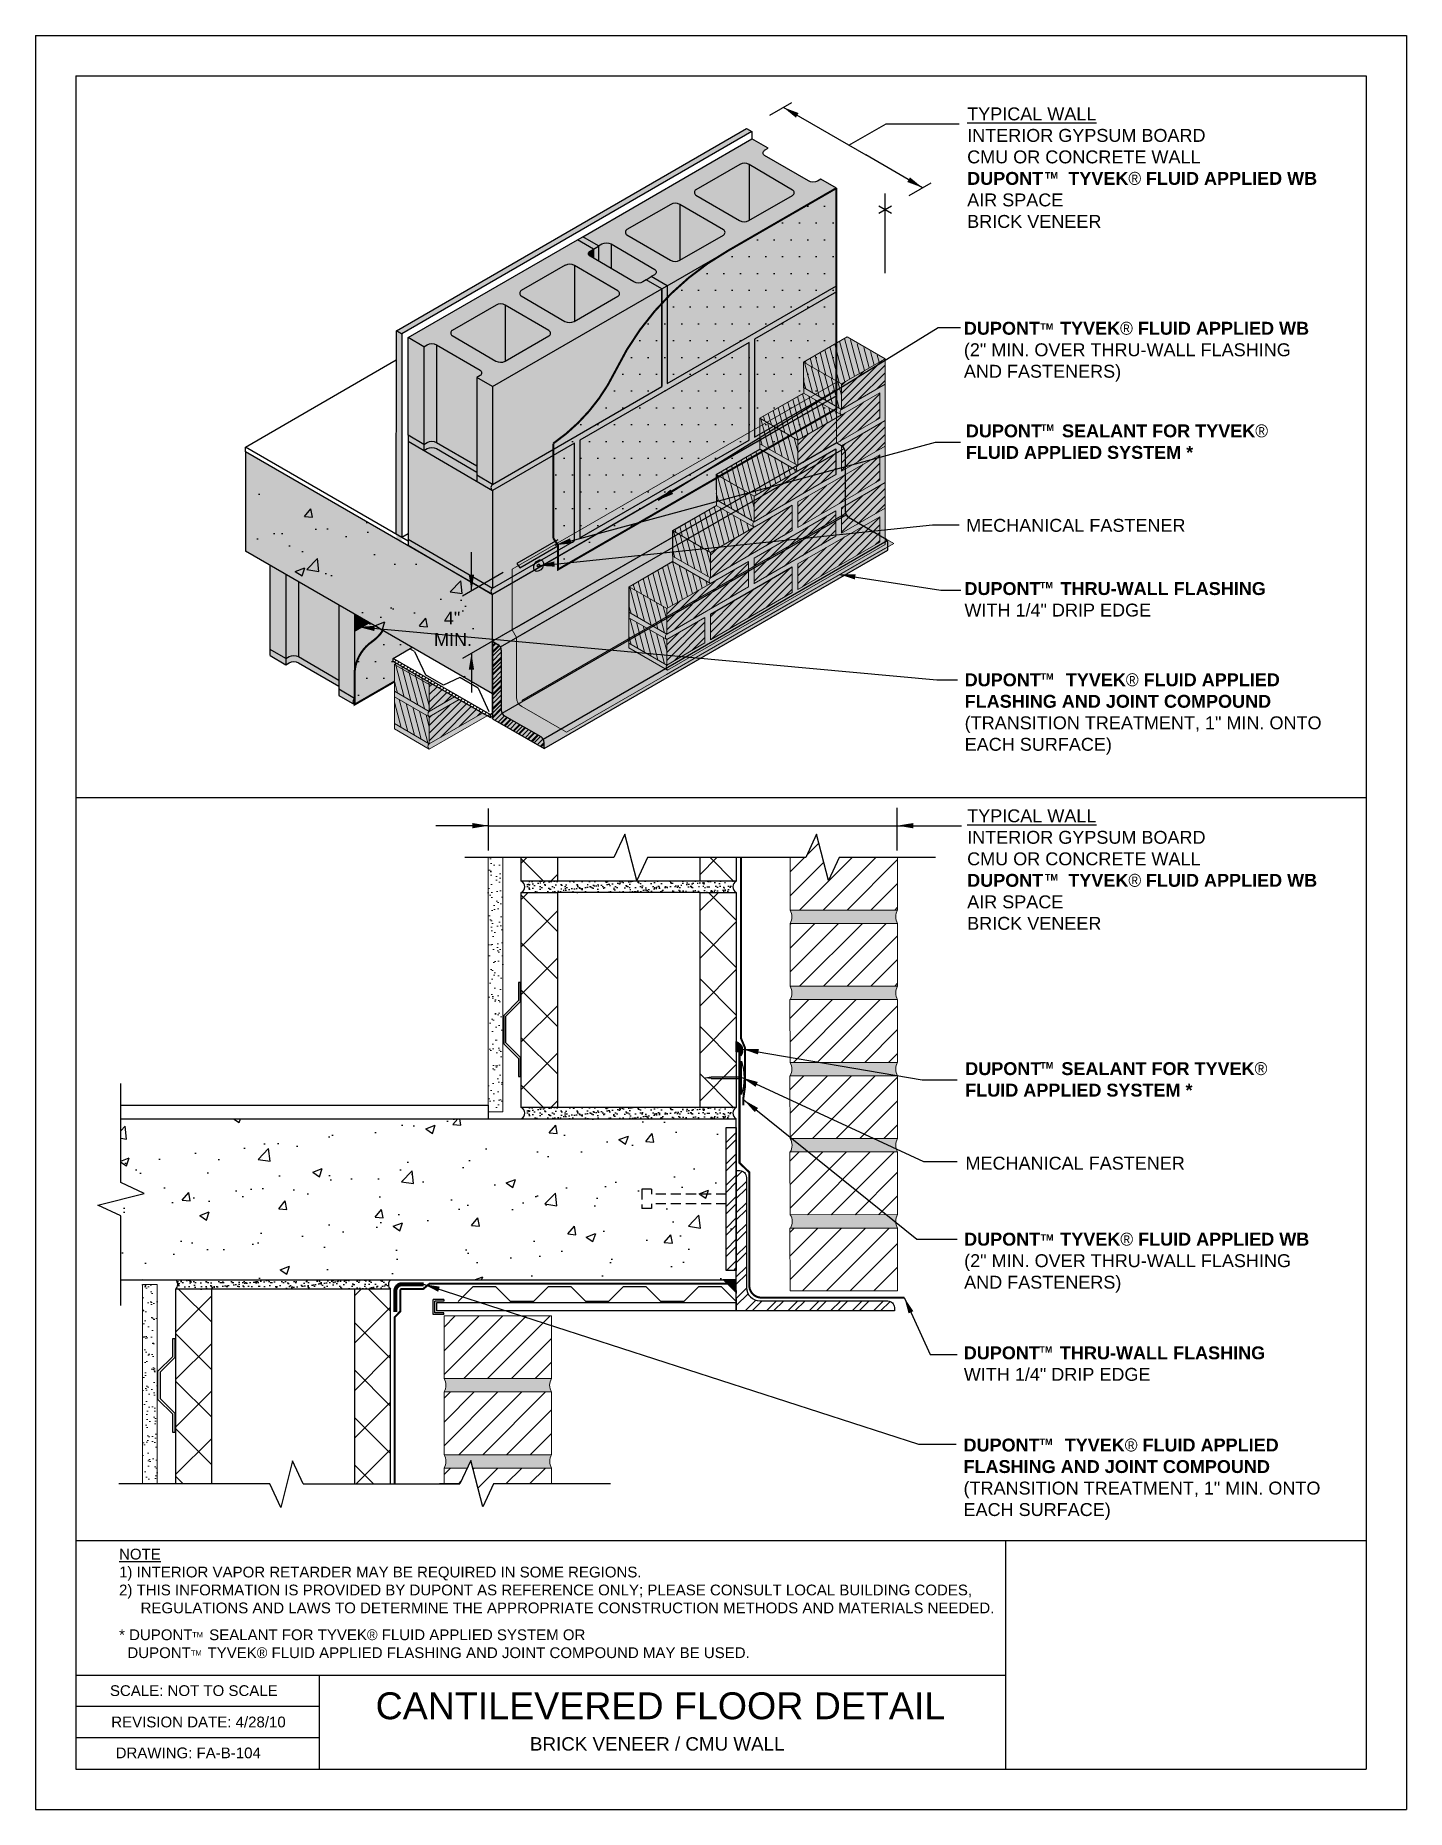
# Model space of a CAD drawing. Extents: x 529.5 to 580.5, y 59.2 to 125.2.
import ezdxf

# ---------------------------------------------------------------- set-up
doc = ezdxf.new("R2010")
doc.units = 0
doc.header["$LTSCALE"] = 1.5
doc.header["$MEASUREMENT"] = 0
doc.linetypes.add('DASHED2', pattern=[0.375, 0.25, -0.125])
doc.linetypes.add('HIDDEN', pattern=[0.375, 0.25, -0.125])
for name, color, linetype in [('$-G--01', 1, 'CONTINUOUS'), ('8x11-ttb$0$B', 5, 'CONTINUOUS'), ('CMU', 250, 'CONTINUOUS'), ('DuPont Thru-Wall Flashing', 252, 'CONTINUOUS'), ('FASTENING', 7, 'CONTINUOUS'), ('SEALANT', 250, 'CONTINUOUS'), ('Shelf Angle', 250, 'CONTINUOUS'), ('STRUCTURE', 250, 'CONTINUOUS'), ('TEXT', 7, 'CONTINUOUS'), ('Tyvek FA Flashing and Joint Treatment', 150, 'DASHED2'), ('Tyvek FA WB', 10, 'DASHED2')]:
    doc.layers.add(name, color=color, linetype=linetype)
doc.layers.add('brick', color=250, linetype='CONTINUOUS', lineweight=5)
doc.layers.add('Gyp Board', color=250, linetype='CONTINUOUS', lineweight=20)
doc.layers.add('grout', color=7, linetype='CONTINUOUS', true_color=0xdedede)
doc.layers.add('VIEWPORT', color=7, linetype='CONTINUOUS', plot=False)
doc.styles.add('DETAILS', font='sanss___.ttf', dxfattribs={"height": 1})
doc.dimstyles.new('TYVEKDETAILS', dxfattribs={"dimscale": 6, "dimtxt": 1.5, "dimasz": 0.1, "dimexe": 0.75, "dimexo": 0.75, "dimgap": 0.75, "dimtad": 0, "dimtih": 1, "dimtoh": 1, "dimdec": 4, "dimzin": 0, "dimdsep": 46, "dimlunit": 4, "dimtxsty": 'DETAILS', "dimcen": 0.0625, "dimadec": 0, "dimazin": 0, "dimtfac": 1, "dimtdec": 4, "dimtofl": 0, "dimtmove": 0, "dimatfit": 3, "dimfxl": 1, "dimfrac": 2, "dimtolj": 1, "dimtzin": 0, "dimarcsym": 0})
pattern_1 = [(45, (575.8401, 72.8544), (-0.441942, 0.441942), [])]
pattern_2 = [(105, (-19.46986, 0.76317), (-0.19614331, -0.05255644), [])]
pattern_3 = [(45, (-19.46986, 0.76317), (-0.14358687, 0.14358687), [])]
pattern_4 = [(45, (-10.05216, 16.68313), (-0.1435869, 0.1435869), [])]
pattern_5 = [(37.5, (-19.46986, 0), (-0.01574834, 0.48170594), [0, -0.38, 0, -0.425, 0, -0.40625]), (7.5, (-19.46986, 0), (0.4424442, 0.7055365), [0, -0.205, 0, -0.3425, 0, -0.13125]), (327.5, (-19.77736, 0), (0.77853547, 0.00141476), [0, -0.125, 0, -0.45, 0, -0.5875]), (317.5, (-19.77736, 0), (0.75153165, 0.2194189), [0, -0.0625, 0, -0.295, 0, -0.3375])]

msp = doc.modelspace()

# ---------------------------------------------------------------- texts
at = {"layer": 'TEXT', "attachment_point": 4, "style": 'DETAILS'}
for s, insert, char_height in [('{\\fArial|b0|i0|c0|p34;\\LTYPICAL WALL\\P}INTERIOR GYPSUM BOARD\\PCMU OR CONCRETE WALL\\P{\\fArial|b1|i0|c0|p34;DUPONT     TYVEK\\fSymbol|b0|i0|c2|p18;â \\fArial|b1|i0|c0|p34;FLUID APPLIED WB}\\P{\\fArial|b0|i0|c0|p34;AIR SPACE\\PBRICK VENEER}', (564.203, 120.243), 0.48), ('{\\fSansSerif|b1|i0|c2|p2;TM}', (567.096, 119.959), 0.24), ('{\\fSansSerif|b1|i0|c2|p2;DUPONT    TYVEK\\fSymbol|b0|i0|c2|p18;â\\fSansSerif|b1|i0|c2|p2; FLUID APPLIED WB} \\P(2" MIN. OVER THRU-WALL FLASHING\\PAND FASTENERS)', (564.081, 113.399), 0.48), ('{\\fSansSerif|b1|i0|c2|p2;TM}', (566.924, 114.335), 0.24), ('{\\fSansSerif|b1|i0|c2|p2;TM}', (566.949, 110.574), 0.24), ('{\\fSansSerif|b1|i0|c2|p2;TM}', (566.914, 104.714), 0.24), ('{\\fSansSerif|b1|i0|c2|p2;TM}', (566.933, 101.316), 0.24), ('{\\fArial|b0|i0|c0|p34;\\LTYPICAL WALL\\P}INTERIOR GYPSUM BOARD\\PCMU OR CONCRETE WALL\\P{\\fArial|b1|i0|c0|p34;DUPONT     TYVEK\\fSymbol|b0|i0|c2|p18;â \\fArial|b1|i0|c0|p34;FLUID APPLIED WB}\\P{\\fArial|b0|i0|c0|p34;AIR SPACE\\PBRICK VENEER}', (564.203, 94.129), 0.48), ('{\\fSansSerif|b1|i0|c2|p2;TM}', (567.096, 93.844), 0.24), ('{\\fSansSerif|b1|i0|c2|p2;TM}', (566.926, 86.848), 0.24), ('{\\fSansSerif|b1|i0|c2|p2;DUPONT    TYVEK\\fSymbol|b0|i0|c2|p18;â\\fSansSerif|b1|i0|c2|p2; FLUID APPLIED WB} \\P(2" MIN. OVER THRU-WALL FLASHING\\PAND FASTENERS)', (564.09, 79.51), 0.48), ('{\\fSansSerif|b1|i0|c2|p2;TM}', (566.933, 80.445), 0.24), ('{\\fSansSerif|b1|i0|c2|p2;TM}', (566.89, 76.28), 0.24), ('{\\fSansSerif|b1|i0|c2|p2;TM}', (566.891, 72.846), 0.24)]:
    msp.add_mtext(s, dxfattribs=dict(at, insert=insert, char_height=char_height))
at = {"layer": 'TEXT', "style": 'DETAILS'}
for s, insert, char_height, width, attachment_point in [('{\\fSansSerif|b1|i0|c2|p2;DUPONT    SEALANT FOR TYVEK\\fSymbol|b0|i0|c2|p18;â \\fSansSerif|b1|i0|c2|p2;FLUID APPLIED SYSTEM *}', (564.155, 110.05), 0.48, 11.67799, 4), ('MECHANICAL FASTENER ', (564.165, 106.936), 0.48, 12.20717, 4), ('\\A1;{\\fSansSerif|b1|i0|c2|p2;DUPONT    THRU-WALL FLASHING} WITH 1/4" DRIP EDGE', (564.101, 104.184), 0.48, 11.67799, 4), ('\\pi0.67091;4" \\P\\pi0.30318;MIN.', (544.067, 103.092), 0.48, 1.88965, 4), ('{\\fSansSerif|b1|i0|c2|p2;DUPONT     TYVEK\\fSymbol|b0|i0|c2|p18;â\\fSansSerif|b1|i0|c2|p2; FLUID APPLIED FLASHING AND JOINT COMPOUND} \\P(TRANSITION TREATMENT, 1" MIN. ONTO EACH SURFACE)', (564.11, 99.921), 0.48, 14.52318, 4), ('{\\fSansSerif|b1|i0|c2|p2;DUPONT    SEALANT FOR TYVEK\\fSymbol|b0|i0|c2|p18;â \\fSansSerif|b1|i0|c2|p2;FLUID APPLIED SYSTEM *}', (564.131, 86.324), 0.48, 11.67799, 4), ('MECHANICAL FASTENER ', (564.141, 83.207), 0.48, 12.20717, 4), ('\\A1;{\\fSansSerif|b1|i0|c2|p2;DUPONT    THRU-WALL FLASHING} WITH 1/4" DRIP EDGE', (564.077, 75.75), 0.48, 11.67799, 4), ('{\\fSansSerif|b1|i0|c2|p2;DUPONT     TYVEK\\fSymbol|b0|i0|c2|p18;â\\fSansSerif|b1|i0|c2|p2; FLUID APPLIED FLASHING AND JOINT COMPOUND} \\P(TRANSITION TREATMENT, 1" MIN. ONTO EACH SURFACE)', (564.068, 71.451), 0.48, 14.52318, 4), ('{\\LNOTE\\P}1) INTERIOR VAPOR RETARDER MAY BE REQUIRED IN SOME REGIONS.\\P\\pi-0.8,l0.8;2) THIS INFORMATION IS PROVIDED BY DUPONT AS REFERENCE ONLY; PLEASE CONSULT LOCAL BUILDING CODES, REGULATIONS AND LAWS TO DETERMINE THE APPROPRIATE CONSTRUCTION METHODS AND MATERIALS NEEDED.{\\H0.5x;\\P\\P\\pi0,l0;}* DUPONT    SEALANT FOR TYVEK{\\fSymbol|b0|i0|c2|p18;â} FLUID APPLIED SYSTEM OR \\P\\pi-0.4,l0.4;  DUPONT    TYVEK{\\fSymbol|b0|i0|c2|p18;â} FLUID APPLIED FLASHING AND JOINT COMPOUND MAY BE USED.', (532.655, 68.865, 0), 0.4, 32.9497, 1), ('TM', (535.375, 65.767, 0), 0.2, 16.62, 1), ('TM', (535.327, 65.089, 0), 0.2, 16.62, 1), ('\\pi-0.066668,l0.066668,t0.2;SCALE: NOT TO SCALE', (532.315, 63.787), 0.4, 32.52903, 1), ('\\pi2.0902;CANTILEVERED FLOOR DETAIL \\P\\pi7.8317;{\\H0.5x;BRICK VENEER / CMU WALL}', (540.107, 63.523), 1, 24.89242, 1), ('\\pi-0.066668,l0.066668,t0.2;DRAWING: FA-B-104', (532.527, 61.471), 0.4, 32.52903, 1)]:
    msp.add_mtext(s, dxfattribs=dict(at, insert=insert, char_height=char_height, width=width, attachment_point=attachment_point))

# ---------------------------------------------------------------- blocks, each defined once
blk = doc.blocks.new('CMU 2')
at = {"layer": 'CMU', "true_color": 0x999999}
h = blk.add_hatch(color=253, dxfattribs=at)
h.paths.add_polyline_path([(12.794, 7.386), (12.216, 7.722), (12.092, 7.651, -0.268504), (11.75, 7.652), (10.123, 8.599, -0.576476), (10.123, 8.796), (10.249, 8.868), (9.651, 9.216), (3.353, 5.58), (3.942, 5.237), (4.067, 5.308, -0.268652), (4.408, 5.308), (6.032, 4.362, -0.57666), (6.031, 4.165), (5.906, 4.093), (6.495, 3.75)])
h.paths.add_polyline_path([(9.541, 6.184, -0.276491), (9.191, 6.18), (7.565, 7.126, -0.576476), (7.565, 7.323), (9.199, 8.264, -0.268652), (9.541, 8.263)], flags=16)
h.paths.add_polyline_path([(8.593, 5.835, -0.57666), (8.593, 5.639), (6.964, 4.702, -0.268504), (6.622, 4.703), (4.998, 5.649, -0.576476), (4.999, 5.845), (6.627, 6.783, -0.268652), (6.968, 6.782)], flags=16)
h.paths.add_polyline_path([(6.968, 6.782), (6.968, 4.704), (8.593, 5.639, 0.57666), (8.593, 5.835)], flags=0)
h.paths.add_polyline_path([(3.628, 4.849, -0.576476), (3.628, 5.046), (3.754, 5.118), (3.156, 5.466), (-3.142, 1.83), (-2.553, 1.487), (-2.428, 1.558, -0.268652), (-2.087, 1.558), (-0.463, 0.612, -0.57666), (-0.464, 0.415), (-0.589, 0.343), (0, 0), (6.298, 3.636), (5.721, 3.972), (5.596, 3.901, -0.268504), (5.255, 3.902)])
h.paths.add_polyline_path([(3.046, 2.434, -0.276491), (2.695, 2.43), (1.07, 3.376, -0.576476), (1.07, 3.573), (2.704, 4.514, -0.268652), (3.046, 4.513)], flags=16)
h.paths.add_polyline_path([(2.098, 2.085, -0.57666), (2.098, 1.889), (0.469, 0.952, -0.268504), (0.127, 0.953), (-1.497, 1.899, -0.576476), (-1.496, 2.095), (0.131, 3.033, -0.268652), (0.473, 3.032)], flags=16)
h.paths.add_polyline_path([(0.473, 3.032), (0.473, 0.954), (2.098, 1.889, 0.57666), (2.098, 2.085)], flags=0)
h.paths.add_polyline_path([(-0.589, 0.343), (-0.464, 0.415, 0.57666), (-0.463, 0.612), (-2.087, 1.558), (-2.087, -2.079), (-0.589, -2.951)])
h.paths.add_polyline_path([(-0.589, -3.293), (0, -3.636), (0, 0), (-0.589, 0.343)])
h.paths.add_polyline_path([(-2.553, 1.487), (-3.142, 1.83), (-3.142, -1.806), (-2.553, -2.15)])
h.paths.add_polyline_path([(-3.142, -5.67), (0, -7.5), (0, -3.864), (-3.142, -2.034)])
at = {"layer": 'CMU', "true_color": 0xf7f7f7}
h = blk.add_hatch(color=7, dxfattribs=at)
h.paths.add_polyline_path([(6.298, 3.636), (5.721, 3.972), (5.596, 3.901, -0.268504), (5.255, 3.902), (3.628, 4.849, -0.576476), (3.628, 5.046), (3.754, 5.118), (3.156, 5.466), (-3.142, 1.83), (-2.553, 1.487), (-2.428, 1.558, -0.268652), (-2.087, 1.558), (-0.463, 0.612, -0.57666), (-0.464, 0.415), (-0.589, 0.343), (0, 0)])
h.paths.add_polyline_path([(0.469, 0.952, -0.268504), (0.127, 0.953), (-1.497, 1.899, -0.576476), (-1.496, 2.095), (0.131, 3.033, -0.268652), (0.473, 3.032), (2.098, 2.085, -0.57666), (2.098, 1.889)], flags=16)
h.paths.add_polyline_path([(1.07, 3.376, -0.576476), (1.07, 3.573), (2.704, 4.514, -0.269428), (3.046, 4.513), (4.667, 3.562, -0.575697), (4.666, 3.366), (3.037, 2.429, -0.268504), (2.695, 2.43)], flags=16)
h.paths.add_polyline_path([(12.794, 7.386), (12.216, 7.722), (12.092, 7.651, -0.268504), (11.75, 7.652), (10.123, 8.599, -0.576476), (10.123, 8.796), (10.249, 8.868), (9.651, 9.216), (3.353, 5.58), (3.942, 5.237), (4.067, 5.308, -0.268652), (4.408, 5.308), (6.032, 4.362, -0.57666), (6.031, 4.165), (5.906, 4.093), (6.495, 3.75)])
h.paths.add_polyline_path([(6.622, 4.703), (4.998, 5.649, -0.576476), (4.999, 5.845), (6.627, 6.783, -0.268652), (6.968, 6.782), (8.593, 5.835, -0.57666), (8.593, 5.639), (6.964, 4.702, -0.268504)], flags=16)
h.paths.add_polyline_path([(7.565, 7.126, -0.576476), (7.565, 7.323), (9.199, 8.264, -0.269428), (9.542, 8.263), (11.162, 7.312, -0.575697), (11.162, 7.116), (9.532, 6.179, -0.268504), (9.191, 6.18)], flags=16)
at = {"layer": 'CMU'}
h = blk.add_hatch(color=254, dxfattribs=at)
h.paths.add_polyline_path([(9.541, 8.263, 0.268652), (9.199, 8.264), (7.565, 7.323, 0.576476), (7.565, 7.126), (9.191, 6.18, 0.276491), (9.541, 6.184)])
h.paths.add_polyline_path([(6.968, 6.782, 0.268652), (6.627, 6.783), (4.999, 5.845, 0.576476), (4.998, 5.649), (6.622, 4.703, 0.272464), (6.968, 4.704)])
h.paths.add_polyline_path([(2.695, 2.43, 0.276491), (3.046, 2.434), (3.046, 4.513, 0.268652), (2.704, 4.514), (1.07, 3.573, 0.576476), (1.07, 3.376)])
h.paths.add_polyline_path([(0.473, 3.032, 0.268652), (0.131, 3.033), (-1.496, 2.095, 0.576476), (-1.497, 1.899), (0.127, 0.953, 0.272464), (0.473, 0.954)])
h.paths.add_polyline_path([(-2.087, 1.558, 0.268652), (-2.428, 1.558), (-2.553, 1.487), (-2.553, -2.15), (-2.428, -2.078, -0.268652), (-2.087, -2.079)])
at = {"layer": 'CMU', "true_color": 0xdedede}
h = blk.add_hatch(color=254, dxfattribs=at)
h.paths.add_polyline_path([(0, -3.864), (0, -7.5), (3.051, -5.739), (3.051, -2.102)])
h.paths.add_polyline_path([(3.248, -1.989), (3.248, -5.625), (9.546, -1.989), (9.546, 1.648), (6.298, -0.227)])
h.paths.add_polyline_path([(9.743, -1.875), (12.794, -0.114), (12.794, 3.523), (9.743, 1.761)])
h.paths.add_polyline_path([(6.495, 3.75), (6.495, 0.114), (12.794, 3.75), (12.794, 7.386)])
h.paths.add_polyline_path([(6.298, 0), (6.298, 3.636), (0, 0), (0, -3.636)])
at = {"layer": 'CMU'}
h = blk.add_hatch(color=254, dxfattribs=at)
h.paths.add_polyline_path([(4.408, 5.308, 0.268652), (4.067, 5.308), (3.942, 5.237), (3.942, 4.666), (4.408, 4.395)])
h.paths.add_polyline_path([(-2.087, -2.306, 0.268652), (-2.428, -2.305), (-2.553, -2.377), (-0.589, -3.52), (-0.589, -3.293), (-0.589, -3.178)])
at = {"layer": 'CMU', "true_color": 0x8f8f8f}
h = blk.add_hatch(color=252, dxfattribs=at)
h.paths.add_polyline_path([(5.906, 4.093), (5.906, 3.865), (6.298, 3.636), (6.495, 3.75)])
h.paths.add_polyline_path([(5.906, 4.093), (5.721, 3.972), (5.906, 3.865)])
h.paths.add_polyline_path([(3.942, 5.237), (3.353, 5.58), (3.353, 5.352), (3.754, 5.118), (3.942, 5.227)])
h.paths.add_polyline_path([(3.353, 5.58), (3.156, 5.466), (3.353, 5.352)])
at = {"layer": 'CMU', "true_color": 0x999999}
for points in [[(5.255, 3.902, 0.268504), (5.596, 3.901), (5.721, 3.972), (5.906, 4.093), (6.031, 4.165, 0.57666), (6.032, 4.362), (4.408, 5.308), (4.408, 4.395)], [(3.754, 5.118), (3.628, 5.046, 0.576476), (3.628, 4.849), (3.754, 4.776)]]:
    blk.add_hatch(color=253, dxfattribs=at).paths.add_polyline_path(points)
at = {"layer": 'CMU', "true_color": 0x8f8f8f}
h = blk.add_hatch(color=252, dxfattribs=at)
h.paths.add_polyline_path([(3.942, 5.227), (3.754, 5.118), (3.754, 4.776), (3.942, 4.666)])
h.paths.add_polyline_path([(-3.142, -5.67), (-3.142, -5.897), (0, -7.727, -0.507813), (0, -7.5)])
h = blk.add_hatch(color=252, dxfattribs=at)
h.paths.add_polyline_path([(6.495, 3.75), (6.298, 3.636), (6.298, 0), (0, -3.636, 0.507813), (0, -3.864), (3.051, -2.102), (3.051, -5.739), (0, -7.5, 0.507813), (0, -7.727), (6.495, -3.977), (9.546, -2.216), (12.794, -0.341), (12.794, -0.114), (9.743, -1.875), (9.743, 1.761), (12.794, 3.523), (12.794, 3.75), (6.495, 0.114)])
h.paths.add_polyline_path([(9.546, 1.648), (9.546, -1.989), (3.248, -5.625), (3.248, -1.989), (6.298, -0.227)], flags=16)
h.paths.add_polyline_path([(-3.142, -1.806), (-3.142, -2.034), (-2.553, -2.377), (-2.553, -2.15)])
h.paths.add_polyline_path([(-2.087, -2.079, 0.268652), (-2.428, -2.078), (-2.553, -2.15), (-2.553, -2.377), (-2.428, -2.305, -0.268652), (-2.087, -2.306), (-0.589, -3.178), (-0.589, -2.951)])
h.paths.add_polyline_path([(-0.589, -3.293), (-0.589, -3.52), (0, -3.864, -0.507813), (0, -3.636)])
at = {"layer": 'CMU'}
for p, q in [((3.353, 5.58), (9.651, 9.216)), ((10.249, 8.868), (9.651, 9.216)), ((9.199, 8.264), (7.565, 7.323)), ((11.162, 7.312), (9.542, 8.263)), ((6.495, 3.75), (12.794, 7.386)), ((12.794, 7.386), (12.216, 7.722)), ((6.627, 6.783), (4.999, 5.845)), ((8.593, 5.835), (6.968, 6.782)), ((7.565, 7.126), (9.191, 6.18)), ((9.532, 6.179), (11.162, 7.116)), ((-3.142, 1.83), (3.156, 5.466)), ((3.754, 5.118), (3.156, 5.466)), ((3.942, 5.237), (3.353, 5.58)), ((4.998, 5.649), (6.622, 4.703)), ((6.964, 4.702), (8.593, 5.639)), ((2.704, 4.514), (1.07, 3.573)), ((4.667, 3.562), (3.046, 4.513)), ((6.298, 3.636), (5.721, 3.972)), ((6.495, 3.75), (5.906, 4.093)), ((0, 0), (6.298, 3.636)), ((1.07, 3.376), (2.695, 2.43)), ((3.037, 2.429), (4.666, 3.366)), ((6.298, 3.636), (6.495, 3.75)), ((6.298, 0), (6.298, 3.636)), ((6.495, 0.114), (12.794, 3.75)), ((6.495, 3.75), (6.495, 0.114)), ((6.495, 0.114), (12.794, 3.75)), ((12.794, 3.523), (9.743, 1.761)), ((0.131, 3.033), (-1.496, 2.095)), ((2.098, 2.085), (0.473, 3.032)), ((-2.553, 1.487), (-3.142, 1.83)), ((-1.497, 1.899), (0.127, 0.953)), ((0.469, 0.952), (2.098, 1.889)), ((9.546, 1.648), (6.298, -0.227)), ((9.546, -1.989), (9.546, 1.648)), ((9.743, 1.761), (9.743, -1.875)), ((0, 0), (-0.589, 0.343)), ((0, -3.636), (6.298, 0)), ((12.794, -0.341), (9.546, -2.216)), ((9.743, -1.875), (12.794, -0.114)), ((-2.553, -2.15), (-3.142, -1.806)), ((3.051, -5.739), (3.051, -2.102)), ((3.248, -1.989), (3.248, -5.625)), ((3.248, -5.625), (9.546, -1.989)), ((9.546, -2.216), (6.495, -3.977)), ((0, -3.636), (-0.589, -3.293)), ((6.495, -3.977), (0, -7.727)), ((0, -7.5), (3.051, -5.739))]:
    blk.add_line(p, q, dxfattribs=at)
for points in [[(12.216, 7.722), (12.092, 7.651, -0.268504), (11.75, 7.652), (10.123, 8.599, -0.576476), (10.123, 8.796), (10.249, 8.868)], [(3.942, 5.237), (4.067, 5.308, -0.268652), (4.408, 5.308), (6.032, 4.362, -0.57666), (6.031, 4.165), (5.906, 4.093)], [(5.721, 3.972), (5.596, 3.901, -0.268504), (5.255, 3.902), (3.628, 4.849, -0.576476), (3.628, 5.046), (3.754, 5.118)], [(-2.553, 1.487), (-2.428, 1.558, -0.268652), (-2.087, 1.558), (-0.463, 0.612, -0.57666), (-0.464, 0.415), (-0.589, 0.343)], [(-2.553, -2.15), (-2.428, -2.078, -0.268652), (-2.087, -2.079), (-0.589, -2.951)], [(-2.553, -2.377), (-2.428, -2.305, -0.268652), (-2.087, -2.306), (-0.589, -3.178)]]:
    blk.add_lwpolyline(points, format="xyb", dxfattribs=at)
for points in [[(9.541, 8.263), (9.541, 6.184)], [(6.495, 3.75), (12.794, 7.386)], [(12.794, 7.386), (12.794, 3.75)], [(6.968, 6.782), (6.968, 4.704)], [(3.156, 5.466), (3.353, 5.58)], [(4.408, 5.308), (4.408, 4.395)], [(3.754, 5.118), (3.942, 5.227)], [(3.754, 5.118), (3.754, 4.776)], [(3.942, 5.237), (3.942, 4.666)], [(3.046, 4.513), (3.046, 2.434)], [(5.721, 3.972), (5.906, 4.093)], [(6.298, 3.636), (6.298, 0)], [(6.495, 3.75), (6.495, 0.114)], [(12.794, 3.75), (12.794, -0.341)], [(0.473, 3.032), (0.473, 0.954)], [(-3.142, -1.806), (-3.142, 1.83)], [(-2.553, 1.487), (-2.553, -2.15)], [(-2.087, 1.558), (-2.087, -2.079)], [(-0.589, 0.343), (-0.589, -3.293)], [(0, 0), (0, -3.636)], [(6.298, -0.227), (3.248, -1.989)], [(-3.142, -1.806), (-3.142, -5.897)], [(-3.142, -2.034), (0, -3.864)], [(-2.553, -2.15), (-2.553, -2.377)], [(3.051, -2.102), (0, -3.864)], [(-0.589, -3.293), (-0.589, -3.52)], [(0, -3.864), (0, -7.5)], [(-3.142, -5.67), (0, -7.5)], [(-3.142, -5.897), (0, -7.727)]]:
    blk.add_lwpolyline(points, dxfattribs=at)
for centre, radius, start, end in [((9.369, 7.968), 0.341, 59.61865, 119.93468), ((7.622, 7.225), 0.114, 119.93468, 239.78437), ((11.105, 7.214), 0.114, 299.90308, 59.61865), ((6.797, 6.487), 0.341, 59.78437, 119.93468), ((9.362, 6.474), 0.341, 239.78437, 299.90308), ((5.056, 5.747), 0.114, 119.93468, 239.78437), ((8.536, 5.737), 0.114, 299.90308, 59.78437), ((6.794, 4.997), 0.341, 239.78437, 299.90308), ((2.874, 4.218), 0.341, 59.61865, 119.93468), ((1.127, 3.475), 0.114, 119.93468, 239.78437), ((4.61, 3.464), 0.114, 299.90308, 59.61865), ((0.302, 2.737), 0.341, 59.78437, 119.93468), ((-1.44, 1.997), 0.114, 119.93468, 239.78437), ((2.041, 1.987), 0.114, 299.90308, 59.78437), ((2.867, 2.724), 0.341, 239.78437, 299.90308), ((0.299, 1.247), 0.341, 239.78437, 299.90308), ((0.083, -3.75), 0.141, 126.1559, 233.8441), ((0.083, -7.614), 0.141, 126.1559, 233.8441)]:
    blk.add_arc(centre, radius, start, end, dxfattribs=at)
blk = doc.blocks.new('brick 1')
at = {"layer": 'brick'}
blk.add_hatch(color=15, dxfattribs=at).paths.add_polyline_path([(-9.529, -3.842), (-9.527, -1.574), (-7.902, -0.639), (-7.902, 0.511), (-6.278, 1.448), (-6.28, 2.604), (-4.656, 3.539), (-4.656, 4.693), (-3.029, 5.632), (-3.031, 6.784), (-1.407, 7.722), (0, 6.91), (0, 0), (-8.092, -4.672)])
h = blk.add_hatch(dxfattribs=at)
h.set_pattern_fill('ANSI31', color=256, scale=1.6245, angle=60, style=0)
h.set_pattern_definition([(105, (-10.08827, 16.66229), (-0.1961433, -0.0525564), [])])
h.paths.add_polyline_path([(-0.036, 6.889), (-1.443, 7.702), (-3.026, 6.788), (-1.619, 5.976)])
h = blk.add_hatch(dxfattribs=at)
h.set_pattern_fill('ANSI31', color=256, scale=1.6245, angle=60, style=0)
h.set_pattern_definition([(105, (-168.14683, 0.67638), (-0.19614331, -0.05255644), [])])
h.paths.add_polyline_path([(-1.625, 5.972), (-3.031, 6.784), (-3.031, 5.837), (-1.625, 5.025)])
h = blk.add_hatch(dxfattribs=at)
h.set_pattern_fill('ANSI31', color=256, scale=1.6245, style=0)
h.set_pattern_definition(pattern_4)
h.paths.add_polyline_path([(0, 5.963), (0, 6.91), (-1.625, 5.972), (-1.625, 5.025)])
h = blk.add_hatch(dxfattribs=at)
h.set_pattern_fill('ANSI31', color=256, scale=1.6245, angle=60, style=0)
h.set_pattern_definition([(105, (-10.09523, 16.65819), (-0.1961433, -0.0525564), [])])
h.paths.add_polyline_path([(-1.626, 4.818), (-3.033, 5.63), (-4.657, 4.692), (-3.25, 3.88)])
h = blk.add_hatch(dxfattribs=at)
h.set_pattern_fill('ANSI31', color=256, scale=1.6245, style=0)
h.set_pattern_definition(pattern_4)
h.paths.add_polyline_path([(-0.203, 4.692), (-0.203, 5.639), (-3.249, 3.881), (-3.249, 2.933)])
h = blk.add_hatch(dxfattribs=at)
h.set_pattern_fill('ANSI31', color=256, scale=1.6245, angle=60, style=0)
h.set_pattern_definition([(105, (-169.77133, -1.41522), (-0.19614331, -0.05255644), [])])
h.paths.add_polyline_path([(-3.249, 3.881), (-4.656, 4.693), (-4.656, 3.745), (-3.249, 2.933)])
h = blk.add_hatch(dxfattribs=at)
h.set_pattern_fill('ANSI31', color=256, scale=1.6245, style=0)
h.set_pattern_definition(pattern_4)
h.paths.add_polyline_path([(0, 3.658), (0, 4.606), (-1.625, 3.668), (-1.625, 2.72)])
h = blk.add_hatch(dxfattribs=at)
h.set_pattern_fill('ANSI31', color=256, scale=1.6245, angle=60, style=0)
h.set_pattern_definition([(105, (-10.09606, 16.66079), (-0.1961433, -0.0525564), [])])
h.paths.add_polyline_path([(-3.251, 2.732), (-4.658, 3.544), (-6.282, 2.606), (-4.876, 1.794)])
h = blk.add_hatch(dxfattribs=at)
h.set_pattern_fill('ANSI31', color=256, scale=1.6245, style=0)
h.set_pattern_definition(pattern_4)
h.paths.add_polyline_path([(-1.828, 2.603), (-1.828, 3.551), (-4.874, 1.792), (-4.874, 0.844)])
h = blk.add_hatch(dxfattribs=at)
h.set_pattern_fill('ANSI31', color=256, scale=1.6245, style=0)
h.set_pattern_definition(pattern_4)
h.paths.add_polyline_path([(-0.203, 2.39), (-0.203, 3.338), (-3.249, 1.579), (-3.249, 0.632)])
h = blk.add_hatch(dxfattribs=at)
h.set_pattern_fill('ANSI31', color=256, scale=1.6245, angle=60, style=0)
h.set_pattern_definition([(105, (-171.39583, -3.50681), (-0.19614331, -0.05255644), [])])
h.paths.add_polyline_path([(-4.874, 1.789), (-6.28, 2.601), (-6.28, 1.654), (-4.874, 0.841)])
h = blk.add_hatch(dxfattribs=at)
h.set_pattern_fill('ANSI31', color=256, scale=1.6245, style=0)
h.set_pattern_definition(pattern_4)
h.paths.add_polyline_path([(0, 1.354), (0, 2.301), (-1.625, 1.363), (-1.625, 0.416)])
h = blk.add_hatch(dxfattribs=at)
h.set_pattern_fill('ANSI31', color=256, scale=1.6245, angle=60, style=0)
h.set_pattern_definition([(105, (-10.09502, 16.66131), (-0.1961433, -0.0525564), [])])
h.paths.add_polyline_path([(-4.875, 0.641), (-6.281, 1.453), (-7.906, 0.515), (-6.499, -0.297)])
h = blk.add_hatch(dxfattribs=at)
h.set_pattern_fill('ANSI31', color=256, scale=1.6245, style=0)
h.set_pattern_definition(pattern_4)
h.paths.add_polyline_path([(-3.452, 0.514), (-3.452, 1.462), (-6.498, -0.297), (-6.498, -1.244)])
h = blk.add_hatch(dxfattribs=at)
h.set_pattern_fill('ANSI31', color=256, scale=1.6245, style=0)
h.set_pattern_definition(pattern_4)
h.paths.add_polyline_path([(-1.828, 0.299), (-1.828, 1.246), (-4.874, -0.512), (-4.874, -1.46)])
h = blk.add_hatch(dxfattribs=at)
h.set_pattern_fill('ANSI31', color=256, scale=1.6245, style=0)
h.set_pattern_definition(pattern_4)
h.paths.add_polyline_path([(-0.203, 0.086), (-0.203, 1.033), (-3.249, -0.725), (-3.249, -1.673)])
h = blk.add_hatch(dxfattribs=at)
h.set_pattern_fill('ANSI31', color=256, scale=1.6245, angle=60, style=0)
h.set_pattern_definition([(105, (-173.02033, -5.5954), (-0.19614331, -0.05255644), [])])
h.paths.add_polyline_path([(-6.498, -0.3), (-7.905, 0.513), (-7.905, -0.435), (-6.498, -1.247)])
h = blk.add_hatch(dxfattribs=at)
h.set_pattern_fill('ANSI31', color=256, scale=1.6245, angle=60, style=0)
h.set_pattern_definition([(105, (-10.0929, 16.66321), (-0.1961433, -0.0525564), [])])
h.paths.add_polyline_path([(-6.494, -1.444), (-7.901, -0.632), (-9.526, -1.57), (-8.119, -2.382)])
h = blk.add_hatch(dxfattribs=at)
h.set_pattern_fill('ANSI31', color=256, scale=1.6245, style=0)
h.set_pattern_definition(pattern_4)
h.paths.add_polyline_path([(-5.077, -1.574), (-5.077, -0.627), (-8.123, -2.385), (-8.123, -3.333)])
h = blk.add_hatch(dxfattribs=at)
h.set_pattern_fill('ANSI31', color=256, scale=1.6245, style=0)
h.set_pattern_definition(pattern_4)
h.paths.add_polyline_path([(-3.452, -1.79), (-3.452, -0.842), (-6.498, -2.601), (-6.498, -3.549)])
h = blk.add_hatch(dxfattribs=at)
h.set_pattern_fill('ANSI31', color=256, scale=1.6245, angle=60, style=0)
h.set_pattern_definition([(105, (-174.64483, -7.684), (-0.19614331, -0.05255644), [])])
h.paths.add_polyline_path([(-8.123, -2.388), (-9.529, -1.576), (-9.529, -2.524), (-8.123, -3.336)])
h = blk.add_hatch(dxfattribs=at)
h.set_pattern_fill('ANSI31', color=256, scale=1.6245, angle=60, style=0)
h.set_pattern_definition([(105, (-174.64743, -8.83319), (-0.19614331, -0.05255644), [])])
h.paths.add_polyline_path([(-8.125, -3.537), (-9.532, -2.725), (-9.532, -3.673), (-8.125, -4.485)])
h = blk.add_hatch(dxfattribs=at)
h.set_pattern_fill('ANSI31', color=256, scale=1.6245, style=0)
h.set_pattern_definition([(45, (13.91972, -44.0514), (-0.1435869, 0.1435869), [])])
h.paths.add_polyline_path([(-6.701, -3.666), (-8.123, -4.486), (-8.123, -3.539), (-6.701, -2.718)])
at = {"layer": 'grout'}
h = blk.add_hatch(color=256, dxfattribs=at)
h.paths.add_polyline_path([(-3.031, 5.837), (-3.031, 5.634), (-1.622, 4.82), (-1.625, 5.025)], flags=17)
edge = h.paths.add_edge_path()
edge.add_line((-0.203, 5.639), (-0.203, 4.692))
edge.add_line((-0.203, 4.692), (-3.249, 2.933))
edge.add_arc((-3.175, 2.831), 0.126, 126.19085, 226.83074)
edge.add_line((-3.261, 2.74), (-3.246, 2.731))
edge.add_line((-3.246, 2.731), (-1.828, 3.551))
edge.add_line((-1.828, 3.551), (-1.828, 3.548))
edge.add_line((-1.828, 3.548), (-1.825, 3.549))
edge.add_line((-1.825, 3.549), (-1.825, 2.601))
edge.add_line((-1.825, 2.601), (-1.826, 2.601))
edge.add_line((-1.826, 2.601), (-1.726, 2.459))
edge.add_line((-1.726, 2.459), (-1.625, 2.72))
edge.add_line((-1.625, 2.72), (-1.625, 3.668))
edge.add_line((-1.625, 3.668), (0, 4.606))
edge.add_line((0, 4.606), (0, 5.791))
edge.add_arc((13.099, 5.877), 13.099, 179.62541, 180.37459, ccw=False)
edge.add_line((0, 5.963), (-1.625, 5.025))
edge.add_line((-1.625, 5.025), (-1.622, 4.82))
edge.add_line((-1.622, 4.82), (-3.249, 3.881))
edge.add_line((-3.249, 3.881), (-0.203, 5.639))
for points in [[(-4.656, 3.745), (-4.656, 3.542), (-4.653, 3.541), (-3.261, 2.74, -0.469711), (-3.249, 2.933)], [(0, 3.658), (-1.625, 2.72), (-1.726, 2.459), (-0.203, 3.338), (-0.203, 2.39), (-1.634, 1.564), (-1.625, 1.363), (0, 2.301)], [(-3.452, 0.514), (-3.249, 0.632), (-3.249, 1.579), (-1.726, 2.459), (-1.828, 2.603), (-4.874, 0.844, 0.507429), (-4.874, 0.641), (-3.452, 1.462)], [(-6.498, -1.244, 0.55279), (-6.49, -1.445), (-5.077, -0.63), (-5.077, -1.577), (-4.874, -1.46), (-4.874, -0.512), (-1.828, 1.246), (-1.828, 0.299), (-1.625, 0.416), (-1.625, 1.363), (-1.634, 1.564), (-3.249, 0.632), (-3.452, 0.514)], [(-6.278, 1.657), (-6.278, 1.452), (-4.874, 0.641, -0.507429), (-4.874, 0.844), (-4.874, 0.844)], [(-9.529, -3.672), (-9.529, -3.842), (-8.092, -4.672, -0.507429), (-8.092, -4.469), (-8.123, -4.486)]]:
    blk.add_hatch(color=256, dxfattribs=at).paths.add_polyline_path(points)
h = blk.add_hatch(color=256, dxfattribs=at)
h.paths.add_polyline_path([(-4.874, -1.46), (-5.077, -1.577), (-6.507, -2.403), (-6.498, -2.601), (-3.452, -0.842), (-3.452, -1.79), (-6.498, -3.549), (-6.498, -3.752), (0, 0), (0, 0.203), (0, 1.151), (-0.009, 1.349), (-1.625, 0.416), (-1.828, 0.299)])
h.paths.add_polyline_path([(-0.203, 1.033), (-0.203, 0.086), (-3.249, -1.673), (-3.249, -0.725)], flags=16)
h = blk.add_hatch(color=256, dxfattribs=at)
h.paths.add_polyline_path([(-7.902, -0.434), (-7.902, -0.636), (-6.498, -1.447), (-6.492, -1.444, -0.536838), (-6.5, -1.246)])
h.paths.add_polyline_path([(-6.701, -2.718), (-6.701, -3.666), (-8.092, -4.469, 0.507429), (-8.092, -4.672), (-6.498, -3.752), (-6.498, -3.549), (-6.498, -2.601), (-6.507, -2.403), (-8.123, -3.336), (-8.123, -3.334), (-9.529, -2.52), (-9.529, -2.727), (-8.123, -3.539)])
at = {"layer": 'brick'}
blk.add_lwpolyline([(-9.529, -3.842), (-9.527, -1.574), (-7.902, -0.639), (-7.902, 0.511), (-6.278, 1.448), (-6.28, 2.604), (-4.656, 3.539), (-4.656, 4.693), (-3.029, 5.632), (-3.031, 6.784), (-1.407, 7.722), (0, 6.91), (0, 0), (-8.092, -4.672)], close=True, dxfattribs=at)
for points in [[(-3.031, 6.784), (-1.407, 7.722)], [(-1.407, 7.722), (0, 6.91), (-1.625, 5.972), (-3.031, 6.784), (-1.407, 7.722)], [(0, 6.91), (-1.407, 7.722)], [(-1.625, 5.972), (-3.031, 6.784)], [(-3.031, 6.784), (-3.031, 5.839), (-1.625, 5.025), (-1.625, 5.972)], [(-1.625, 5.972), (0, 6.91)], [(0, 6.91), (-1.625, 5.972)], [(0, 6.91), (0, 0)], [(-1.625, 5.972), (-1.625, 5.025), (0, 5.963)], [(-1.625, 5.025), (0, 5.963)], [(-3.031, 5.631), (-1.622, 4.82), (-3.249, 3.881), (-4.656, 4.693), (-3.031, 5.631)], [(-3.249, 3.881), (-0.203, 5.639)], [(-0.203, 5.639), (-0.203, 4.692), (-3.249, 2.933), (-3.249, 3.881), (-0.203, 5.639)], [(-1.625, 5.025), (-3.031, 5.837)], [(-1.622, 4.82), (-3.031, 5.634)], [(-0.203, 5.639), (-0.203, 4.692)], [(0, 4.809), (0, 4.809), (0, 5.756)], [(-3.249, 3.881), (-4.656, 4.693)], [(-4.656, 4.693), (-4.656, 3.747), (-3.249, 2.933)], [(-4.656, 4.693), (-4.656, 3.539)], [(-3.249, 2.933), (-0.203, 4.692)], [(-1.625, 3.668), (0, 4.606)], [(0, 3.658), (-1.625, 2.72), (-1.625, 3.668), (0, 4.606)], [(-4.653, 3.541), (-3.246, 2.731), (-4.871, 1.791), (-6.278, 2.603), (-4.653, 3.541)], [(-4.874, 1.792), (-1.828, 3.551)], [(-1.825, 3.549), (-1.825, 2.601), (-4.871, 0.843), (-4.871, 1.791), (-1.825, 3.549)], [(-3.249, 2.933), (-4.656, 3.745)], [(-3.249, 2.73), (-4.656, 3.542)], [(-3.249, 3.881), (-3.249, 2.933)], [(-0.203, 3.338), (-0.203, 2.39), (-3.249, 0.632), (-3.249, 1.579), (-0.203, 3.338)], [(-3.249, 1.579), (-0.203, 3.338)], [(-1.828, 3.551), (-1.828, 2.603)], [(-1.625, 3.668), (-1.625, 2.72)], [(-1.625, 2.72), (0, 3.658)], [(-0.203, 3.338), (-0.203, 2.39)], [(-4.874, 1.792), (-6.28, 2.604)], [(-6.278, 2.603), (-6.278, 1.657), (-4.871, 0.843)], [(-4.874, 0.844), (-1.828, 2.603)], [(-3.249, 0.632), (-0.203, 2.39)], [(-1.625, 1.363), (0, 2.301)], [(0, 1.354), (-1.625, 0.416), (-1.625, 1.363), (0, 2.301)], [(-6.28, 1.451), (-4.874, 0.641), (-6.498, -0.3), (-7.905, 0.513), (-6.28, 1.451)], [(-3.452, 1.462), (-3.452, 0.514), (-6.498, -1.244), (-6.498, -0.297), (-3.452, 1.462)], [(-4.874, 0.641), (-6.28, 1.454)], [(-4.874, 1.792), (-4.874, 0.844)], [(-3.452, 1.462), (-3.452, 0.514)], [(-3.249, 1.579), (-3.249, 0.632)], [(-1.625, 1.366), (-1.625, 0.416)], [(-4.874, -0.512), (-1.828, 1.246)], [(-1.828, 1.249), (-1.828, 0.302), (-4.874, -1.457), (-4.874, -0.509), (-1.828, 1.249)], [(-0.203, 1.033), (-0.203, 0.086), (-3.249, -1.673), (-3.249, -0.725), (-0.203, 1.033)], [(-1.828, 1.249), (-1.828, 0.299)], [(-0.203, 1.033), (-0.203, 0.086)], [(0, 0.203), (0, 1.151)], [(-8.092, -4.672), (0, 0)], [(-6.498, -0.297), (-7.905, 0.516)], [(-7.905, 0.513), (-7.905, -0.433), (-6.498, -1.247)], [(-6.498, -1.244), (-3.452, 0.514)], [(-4.874, -0.512), (-3.452, 0.311)], [(-7.905, -0.635), (-9.527, -1.574), (-8.123, -2.385), (-6.498, -1.447), (-7.905, -0.635)], [(-6.498, -1.244), (-7.905, -0.432)], [(-6.498, -1.447), (-7.905, -0.635)], [(-6.498, -0.297), (-6.498, -1.244)], [(-6.498, -0.297), (-6.498, -1.244)], [(-6.492, -1.45), (-5.077, -0.63)], [(-5.077, -0.63), (-5.077, -1.577)], [(-4.874, -0.509), (-4.874, -1.46)], [(-3.452, -0.839), (-3.452, -1.787), (-6.498, -3.546), (-6.498, -2.598), (-3.452, -0.839)], [(-6.498, -2.601), (-3.452, -0.842)], [(-6.498, -2.601), (-3.452, -0.842)], [(-3.249, -0.725), (-3.249, -1.673)], [(-3.249, -0.725), (-3.249, -1.673)], [(-9.529, -1.573), (-9.529, -3.842)], [(-8.123, -3.336), (-5.077, -1.577)], [(-8.123, -2.385), (-8.123, -3.336), (-9.528, -2.52)], [(-6.498, -2.601), (-6.498, -3.549)], [(-9.529, -2.727), (-9.529, -3.672), (-8.123, -4.486)], [(-8.123, -3.539), (-9.529, -2.727)], [(-6.701, -3.666), (-8.123, -4.486), (-8.123, -3.539), (-6.701, -2.718), (-6.701, -3.666)], [(-8.092, -4.672), (-9.529, -3.842)]]:
    blk.add_lwpolyline(points, dxfattribs=at)
for points in [[(0, 5.963, 0.006574), (0, 5.791, 0.617093)], [(-1.625, 5.028, 0.544614), (-1.619, 4.828)], [(-3.249, 2.936, 0.544614), (-3.243, 2.736)], [(-4.871, 0.846, 0.544614), (-4.865, 0.646)], [(-6.498, -1.244, 0.544614), (-6.492, -1.444)], [(-8.123, -3.333, 0.544614), (-8.117, -3.533)], [(-8.092, -4.469, 0.507429), (-8.092, -4.672)]]:
    blk.add_lwpolyline(points, format="xyb", dxfattribs=at)
blk = doc.blocks.new('Revsion Date')
at = {"layer": 'TEXT', "insert": (0, 0.203, 0), "char_height": 0.2, "width": 16.26452, "attachment_point": 1, "style": 'DETAILS'}
blk.add_mtext('\\pi-0.033334,l0.033334,t0.1;REVISION DATE: 4/28/10', dxfattribs=at)

# ---------------------------------------------------------------- hatches: boundary and pattern name
at = {"layer": 'brick'}
for points in [[(542.967, 101.806), (542.896, 101.765), (544.195, 101.015), (544.266, 101.056)], [(544.195, 101.015), (542.896, 101.765), (542.896, 100.765), (544.195, 100.015)], [(544.266, 101.056), (544.195, 101.015), (544.195, 100.015), (545.132, 100.556)], [(544.195, 99.815), (542.896, 100.565), (542.896, 99.565), (544.195, 98.815)], [(546.171, 99.956), (545.305, 100.456), (544.195, 99.815), (544.195, 98.815)]]:
    msp.add_hatch(color=15, dxfattribs=at).paths.add_polyline_path(points)
h = msp.add_hatch(dxfattribs=at)
h.set_pattern_fill('ANSI31', color=256, scale=1.6245, angle=60, style=0)
h.set_pattern_definition(pattern_2)
h.paths.add_polyline_path([(542.967, 101.806), (542.896, 101.765), (544.195, 101.015), (544.266, 101.056)])
h = msp.add_hatch(dxfattribs=at)
h.set_pattern_fill('ANSI31', color=256, scale=1.6245, angle=60, style=0)
h.set_pattern_definition(pattern_2)
h.paths.add_polyline_path([(544.195, 101.015), (542.896, 101.765), (542.896, 100.765), (544.195, 100.015)])
h = msp.add_hatch(dxfattribs=at)
h.set_pattern_fill('ANSI31', color=256, scale=1.6245, style=0)
h.set_pattern_definition(pattern_3)
h.paths.add_polyline_path([(544.266, 101.056), (544.195, 101.015), (544.195, 100.015), (545.132, 100.556)])
h = msp.add_hatch(dxfattribs=at)
h.set_pattern_fill('ANSI31', color=256, scale=1.6245, angle=60, style=0)
h.set_pattern_definition(pattern_2)
h.paths.add_polyline_path([(544.195, 99.815), (542.896, 100.565), (542.896, 99.565), (544.195, 98.815)])
h = msp.add_hatch(dxfattribs=at)
h.set_pattern_fill('ANSI31', color=256, scale=1.6245, style=0)
h.set_pattern_definition(pattern_3)
h.paths.add_polyline_path([(546.171, 99.956), (545.305, 100.456), (544.195, 99.815), (544.195, 98.815)])
h = msp.add_hatch(dxfattribs=at)
h.set_pattern_fill('_USER', color=256, scale=0.625, angle=45, style=0, pattern_type=0)
h.set_pattern_definition([(45, (187.7917, 4.4081), (-0.4419417, 0.4419417), [])])
h.paths.add_polyline_path([(561.613, 94.58), (559.438, 94.58), (559.042, 93.724), (558.599, 95.454), (558.196, 94.58), (557.619, 94.58), (557.616, 92.625), (561.612, 92.628)])
h = msp.add_hatch(dxfattribs=at)
h.set_pattern_fill('AR-SAND', color=256, scale=0.15, style=0)
h.set_pattern_definition([(37.5, (0, 0), (-0.009449, 0.28902357), [0, -0.228, 0, -0.255, 0, -0.24375]), (7.5, (0, 0), (0.2654665, 0.4233219), [0, -0.123, 0, -0.2055, 0, -0.07875]), (327.5, (-0.1845, 0), (0.46712128, 0.00084886), [0, -0.075, 0, -0.27, 0, -0.3525]), (317.5, (-0.1845, 0), (0.450919, 0.13165133), [0, -0.0375, 0, -0.177, 0, -0.2025])])
h.paths.add_polyline_path([(548.741, 72.364), (545.683, 72.364), (544.744, 72.364, -0.274166), (544.744, 71.864), (545.607, 71.864), (545.738, 72.149), (545.811, 71.864), (548.741, 71.864, -0.274166)])
h.paths.add_polyline_path([(548.741, 75.198), (544.744, 75.198, -0.274166), (544.744, 74.698), (548.741, 74.698, -0.274166)])
h.paths.add_polyline_path([(561.614, 81.295), (557.623, 81.292, -0.268755), (557.626, 80.795), (561.612, 80.795, -0.270406)])
h.paths.add_polyline_path([(561.614, 84.128), (557.621, 84.125, -0.268754), (557.625, 83.628), (561.612, 83.628, -0.270406)])
h.paths.add_polyline_path([(561.614, 86.961), (557.618, 86.959, -0.268753), (557.621, 86.461), (561.612, 86.461, -0.270406)])
h.paths.add_polyline_path([(561.614, 89.795), (557.618, 89.792, -0.268753), (557.621, 89.295), (561.612, 89.295, -0.270406)])
h.paths.add_polyline_path([(561.614, 92.628), (557.618, 92.625, -0.270406), (557.619, 92.125), (561.612, 92.128, -0.270406)])
h = msp.add_hatch(dxfattribs=at)
h.set_pattern_fill('_USER', color=256, scale=0.625, angle=45, style=0, pattern_type=0)
h.set_pattern_definition([(45, (187.7936, 1.57476), (-0.4419417, 0.4419417), [])])
h.paths.add_polyline_path([(557.619, 92.125), (561.612, 92.128), (561.614, 89.795), (557.618, 89.792)])
h = msp.add_hatch(dxfattribs=at)
h.set_pattern_fill('_USER', color=256, scale=0.625, angle=45, style=0, pattern_type=0)
h.set_pattern_definition([(45, (588.7167, 69.319), (-0.441942, 0.441942), [])])
h.paths.add_polyline_path([(561.612, 89.295), (557.619, 89.295), (557.622, 86.959), (561.614, 86.961)])
h.paths.add_polyline_path([(561.612, 86.461), (557.622, 86.461), (557.625, 84.125), (561.614, 84.128)])
h.paths.add_polyline_path([(561.612, 83.628), (557.612, 83.628), (557.618, 81.292), (561.614, 81.295)])
h.paths.add_polyline_path([(561.612, 80.795), (557.612, 80.795), (557.618, 78.459), (561.614, 78.461)])
at = {"layer": 'brick', "linetype": 'Continuous'}
h = msp.add_hatch(dxfattribs=at)
h.set_pattern_fill('_USER', color=256, scale=0.625, angle=45, style=0, pattern_type=0)
h.set_pattern_definition(pattern_1)
h.paths.add_polyline_path([(548.741, 77.531), (544.744, 77.531), (544.744, 75.198), (548.741, 75.198)])
h = msp.add_hatch(dxfattribs=at)
h.set_pattern_fill('_USER', color=256, scale=0.625, angle=45, style=0, pattern_type=0)
h.set_pattern_definition(pattern_1)
h.paths.add_polyline_path([(548.741, 74.698), (544.744, 74.698), (544.744, 72.364), (545.683, 72.364), (545.722, 72.448), (545.744, 72.364), (548.741, 72.364)])
h = msp.add_hatch(dxfattribs=at)
h.set_pattern_fill('_USER', color=256, scale=0.625, angle=45, style=0, pattern_type=0)
h.set_pattern_definition([(45, (575.8401, 70.0211), (-0.441942, 0.441942), [])])
h.paths.add_polyline_path([(545.811, 71.864), (546.182, 70.419), (546.577, 71.276), (548.741, 71.276), (548.741, 71.864)])
h.paths.add_polyline_path([(544.744, 71.276), (545.335, 71.276), (545.607, 71.864), (544.744, 71.864)])
at = {"layer": 'CMU', "true_color": 0x999999}
h = msp.add_hatch(color=253, dxfattribs=at)
h.paths.add_polyline_path([(541.413, 103.63), (540.824, 103.97), (540.824, 100.839), (541.413, 100.496)])
h.paths.add_polyline_path([(538.86, 105.104), (538.271, 105.444), (538.271, 102.326), (538.86, 101.983)])
h.paths.add_polyline_path([(539.326, 102.054), (540.824, 101.182), (540.824, 103.97), (539.326, 104.835)])
at = {"layer": 'CMU'}
msp.add_hatch(color=254, dxfattribs=at).paths.add_polyline_path([(539.326, 104.835), (538.86, 105.104), (538.86, 101.983), (538.985, 102.055, -0.268652), (539.326, 102.054)])
at = {"layer": 'CMU', "true_color": 0xdedede}
msp.add_hatch(color=254, dxfattribs=at).paths.add_polyline_path([(542.896, 101.352), (542.896, 101.765), (542.967, 101.806), (542.849, 101.874), (542.849, 101.99), (543.551, 102.395), (542.05, 103.262), (541.983, 103.245), (541.933, 103.274), (541.413, 102.973), (541.413, 100.496)])
at = {"layer": 'CMU', "true_color": 0x8f8f8f}
h = msp.add_hatch(color=252, dxfattribs=at)
edge = h.paths.add_edge_path()
edge.add_line((543.521, 101.486), (543.324, 101.6))
edge.add_line((543.324, 101.6), (541.413, 100.496))
edge.add_arc((541.496, 100.383), 0.141, 126.1559, 233.8441)
edge.add_line((541.413, 100.269), (543.521, 101.486))
edge = h.paths.add_edge_path()
edge.add_arc((541.496, 100.383), 0.141, 126.1559, 233.8441, ccw=False)
edge.add_line((541.413, 100.496), (540.824, 100.839))
edge.add_line((540.824, 100.839), (540.824, 100.612))
edge.add_line((540.824, 100.612), (541.413, 100.269))
edge = h.paths.add_edge_path()
edge.add_line((540.824, 100.955), (540.824, 101.182))
edge.add_line((540.824, 101.182), (539.326, 102.054))
edge.add_arc((539.155, 101.759), 0.341, 59.78437, 119.93468)
edge.add_line((538.985, 102.055), (538.86, 101.983))
edge.add_line((538.86, 101.983), (538.86, 101.756))
edge.add_line((538.86, 101.756), (538.985, 101.827))
edge.add_arc((539.155, 101.532), 0.341, 59.78437, 119.93468, ccw=False)
edge.add_line((539.326, 101.827), (540.824, 100.955))
h.paths.add_polyline_path([(538.86, 101.756), (538.86, 101.983), (538.271, 102.326), (538.271, 102.099)])
at = {"layer": 'CMU'}
h = msp.add_hatch(dxfattribs=at)
h.set_pattern_fill('ANSI37', color=256, scale=10, style=0)
h.set_pattern_definition([(45, (137.5717, 89.1481), (-0.8838835, 0.8838835), []), (135, (137.5717, 89.1481), (-0.8838835, -0.8838835), [])])
h.paths.add_polyline_path([(548.963, 94.58), (547.616, 94.58), (547.616, 93.706), (548.963, 93.706)])
h.paths.add_polyline_path([(555.616, 94.58), (554.268, 94.58), (554.268, 93.706), (555.616, 93.706)])
h = msp.add_hatch(dxfattribs=at)
h.set_pattern_fill('AR-SAND', color=256, scale=0.15, style=0)
h.set_pattern_definition([(37.5, (137.57167, 80.72706), (-0.009449, 0.28902357), [0, -0.228, 0, -0.255, 0, -0.24375]), (7.5, (137.57167, 80.72706), (0.2654665, 0.4233219), [0, -0.123, 0, -0.2055, 0, -0.07875]), (327.5, (137.38717, 80.72706), (0.46712128, 0.00084886), [0, -0.075, 0, -0.27, 0, -0.3525]), (317.5, (137.38717, 80.72706), (0.450919, 0.13165133), [0, -0.0375, 0, -0.177, 0, -0.2025])])
h.paths.add_polyline_path([(554.268, 93.285), (555.616, 93.285, -0.626567), (555.616, 93.706), (547.616, 93.706, -0.626567), (547.616, 93.285), (548.963, 93.285)])
h = msp.add_hatch(dxfattribs=at)
h.set_pattern_fill('ANSI37', color=256, scale=10, style=0)
h.set_pattern_definition([(45, (137.5717, 80.727), (-0.8838835, 0.8838835), []), (135, (137.5717, 80.727), (-0.8838835, -0.8838835), [])])
h.paths.add_polyline_path([(555.616, 93.285), (554.268, 93.285), (554.268, 85.285), (555.616, 85.285)])
h.paths.add_polyline_path([(548.963, 93.285), (547.616, 93.285), (547.616, 85.285), (548.963, 85.285)])
h = msp.add_hatch(dxfattribs=at)
h.set_pattern_fill('AR-SAND', color=256, scale=0.15, style=0)
h.set_pattern_definition([(37.5, (137.57167, 72.306), (-0.009449, 0.28902357), [0, -0.228, 0, -0.255, 0, -0.24375]), (7.5, (137.57167, 72.306), (0.2654665, 0.4233219), [0, -0.123, 0, -0.2055, 0, -0.07875]), (327.5, (137.38717, 72.306), (0.46712128, 0.00084886), [0, -0.075, 0, -0.27, 0, -0.3525]), (317.5, (137.38717, 72.306), (0.450919, 0.13165133), [0, -0.0375, 0, -0.177, 0, -0.2025])])
h.paths.add_polyline_path([(555.616, 85.285), (547.616, 85.285, -0.626567), (547.616, 84.864), (548.963, 84.864), (554.268, 84.864), (555.616, 84.864, -0.626567)])
h = msp.add_hatch(dxfattribs=at)
h.set_pattern_fill('AR-SAND', color=256, scale=0.15, style=0)
h.set_pattern_definition([(37.5, (-19.46986, 0), (-0.009449, 0.28902357), [0, -0.228, 0, -0.255, 0, -0.24375]), (7.5, (-19.46986, 0), (0.2654665, 0.4233219), [0, -0.123, 0, -0.2055, 0, -0.07875]), (327.5, (-19.65436, 0), (0.46712128, 0.00084886), [0, -0.075, 0, -0.27, 0, -0.3525]), (317.5, (-19.65436, 0), (0.450919, 0.13165133), [0, -0.0375, 0, -0.177, 0, -0.2025])])
h.paths.add_polyline_path([(542.744, 78.864), (534.766, 78.864, -0.466768), (534.755, 78.527), (536.102, 78.527), (541.408, 78.527), (542.755, 78.527, -0.466768)])
h = msp.add_hatch(dxfattribs=at)
h.set_pattern_fill('ANSI37', color=256, scale=10, style=0)
h.set_pattern_definition([(45, (-19.4699, 0), (-0.8838835, 0.8838835), []), (135, (-19.4699, 0), (-0.8838835, -0.8838835), [])])
h.paths.add_polyline_path([(542.755, 78.527), (541.408, 78.527), (541.408, 71.276), (542.755, 71.276)])
h.paths.add_polyline_path([(534.755, 71.276), (535.312, 71.276), (536.102, 71.276), (536.102, 78.527), (534.755, 78.527)])
at = {"layer": 'DuPont Thru-Wall Flashing'}
h = msp.add_hatch(color=252, dxfattribs=at)
edge = h.paths.add_edge_path()
edge.add_line((547.276, 103.047), (547.439, 102.766))
edge.add_line((547.439, 102.766), (547.439, 100.542))
edge.add_arc((547.839, 100.542), 0.4, 180, 240)
edge.add_line((547.639, 100.196), (549.293, 99.241))
edge.add_line((549.293, 99.241), (561.469, 106.27))
edge.add_line((561.469, 106.27), (559.863, 107.197))
edge.add_arc((560.063, 107.543), 0.4, 180, 240, ccw=False)
edge.add_line((559.663, 107.543), (559.663, 109.679))
edge.add_arc((559.413, 109.679), 0.25, 0, 60)
edge.add_line((559.538, 109.896), (559.338, 110.011))
edge.add_line((559.338, 110.011), (559.338, 112.272))
edge.add_line((559.338, 112.272), (547.276, 105.308))
edge.add_line((547.276, 105.308), (547.276, 103.047))
at = {"layer": 'grout', "linetype": 'Continuous'}
h = msp.add_hatch(color=256, dxfattribs=at)
h.paths.add_polyline_path([(545.305, 100.456), (545.132, 100.556), (544.195, 100.015), (544.195, 99.815)])
h.paths.add_polyline_path([(544.195, 100.015), (542.896, 100.765), (542.896, 100.565), (544.195, 99.815)])
h = msp.add_hatch(color=256, dxfattribs=at)
h.paths.add_polyline_path([(544.195, 98.815), (542.896, 99.565), (542.896, 99.365), (544.195, 98.615)])
h.paths.add_polyline_path([(546.344, 99.856), (546.171, 99.956), (544.195, 98.815), (544.195, 98.615)])
at = {"layer": 'Gyp Board'}
h = msp.add_hatch(dxfattribs=at)
h.set_pattern_fill('AR-SAND', color=256, scale=0.25, style=0)
h.set_pattern_definition(pattern_5)
h.paths.add_polyline_path([(546.934, 94.58), (546.387, 94.58), (546.387, 85.117), (546.934, 85.117)])
h = msp.add_hatch(dxfattribs=at)
h.set_pattern_fill('AR-SAND', color=256, scale=0.25, style=0)
h.set_pattern_definition(pattern_5)
h.paths.add_polyline_path([(534.074, 78.696), (533.526, 78.696), (533.526, 71.276), (534.074, 71.276)])
at = {"layer": 'SEALANT', "linetype": 'Continuous'}
msp.add_hatch(color=256, dxfattribs=at).paths.add_polyline_path([(547.456, 105.525), (547.566, 105.357), (548.981, 106.175), (548.98, 106.267, -0.000909), (548.979, 106.405)])
h = msp.add_hatch(color=256, dxfattribs=at)
edge = h.paths.add_edge_path()
edge.add_arc((555.516, 87.414), 0.334, -40.52895, 73.73911, ccw=False)
edge.add_line((555.77, 87.198), (555.77, 87.353))
edge.add_line((555.77, 87.353), (555.61, 87.353))
edge.add_line((555.61, 87.353), (555.61, 87.735))
at = {"layer": 'Shelf Angle'}
h = msp.add_hatch(color=32, dxfattribs=at)
edge = h.paths.add_edge_path()
edge.add_arc((547.122, 100.071), 0.25, 180, 240, ccw=False)
edge.add_line((546.872, 100.071), (546.872, 102.294))
edge.add_arc((546.622, 102.294), 0.25, 0, 60)
edge.add_line((546.747, 102.511), (546.547, 102.626))
edge.add_line((546.547, 102.626), (546.547, 99.739))
edge.add_line((546.547, 99.739), (548.465, 98.632))
edge.add_line((548.465, 98.632), (548.465, 98.863))
edge.add_arc((548.215, 98.863), 0.25, 360, 420)
edge.add_line((548.34, 99.079), (546.997, 99.855))
edge = h.paths.add_edge_path()
edge.add_arc((561.007, 106.248), 0.25, 30, 60)
edge.add_line((561.132, 106.464), (559.788, 107.24))
edge.add_arc((559.913, 107.457), 0.25, 210, 240, ccw=False)
edge.add_line((559.697, 107.332), (546.905, 99.946))
edge.add_arc((547.122, 100.071), 0.25, 210, 240)
edge.add_line((546.997, 99.855), (548.34, 99.079))
edge.add_arc((548.215, 98.863), 0.25, 30, 60, ccw=False)
edge.add_line((548.432, 98.988), (561.223, 106.373))
edge = h.paths.add_edge_path()
edge.add_arc((559.913, 107.457), 0.25, 180, 210, ccw=False)
edge.add_line((559.663, 107.457), (559.663, 109.679))
edge.add_arc((559.413, 109.679), 0.25, 360, 390)
edge.add_line((559.63, 109.804), (546.838, 102.419))
edge.add_arc((546.622, 102.294), 0.25, 0, 30, ccw=False)
edge.add_line((546.872, 102.294), (546.872, 100.071))
edge.add_arc((547.122, 100.071), 0.25, 180, 210)
edge.add_line((546.905, 99.946), (559.697, 107.332))
edge = h.paths.add_edge_path()
edge.add_arc((559.413, 109.679), 0.25, 30, 60)
edge.add_line((559.538, 109.896), (559.338, 110.011))
edge.add_line((559.338, 110.011), (546.547, 102.626))
edge.add_line((546.547, 102.626), (546.747, 102.511))
edge.add_arc((546.622, 102.294), 0.25, 30, 60, ccw=False)
edge.add_line((546.838, 102.419), (559.63, 109.804))
edge = h.paths.add_edge_path()
edge.add_line((561.151, 105.955), (561.257, 106.017))
edge.add_line((561.257, 106.017), (561.257, 106.148))
edge.add_line((561.257, 106.148), (561.257, 106.248))
edge.add_arc((561.007, 106.248), 0.25, 0, 30)
edge.add_line((561.223, 106.373), (548.432, 98.988))
edge.add_arc((548.215, 98.863), 0.25, 0, 30, ccw=False)
edge.add_line((548.465, 98.863), (548.465, 98.632))
edge.add_line((548.465, 98.632), (561.151, 105.955))
h = msp.add_hatch(dxfattribs=at)
h.set_pattern_fill('ANSI31', color=256, style=0)
h.set_pattern_definition([(45, (114.54792, 52.25948), (-0.088388348, 0.088388348), [])])
edge = h.paths.add_edge_path()
edge.add_arc((546.622, 102.294), 0.25, 360, 420)
edge.add_line((546.747, 102.511), (546.547, 102.626))
edge.add_line((546.547, 102.626), (546.547, 99.739))
edge.add_line((546.547, 99.739), (546.905, 99.946))
edge.add_arc((547.122, 100.071), 0.25, 180, 210, ccw=False)
edge.add_line((546.872, 100.071), (546.872, 102.294))
edge = h.paths.add_edge_path()
edge.add_arc((547.122, 100.071), 0.25, 210, 240, ccw=False)
edge.add_line((546.905, 99.946), (546.547, 99.739))
edge.add_line((546.547, 99.739), (548.465, 98.632))
edge.add_line((548.465, 98.632), (548.465, 98.863))
edge.add_arc((548.215, 98.863), 0.25, 360, 420)
edge.add_line((548.34, 99.079), (546.997, 99.855))
at = {"layer": 'STRUCTURE'}
h = msp.add_hatch(dxfattribs=at)
h.set_pattern_fill('AR-SAND', color=256, scale=0.25, style=0)
h.set_pattern_definition([(37.5, (576.5498, 66.6617), (-0.0157483, 0.481706), [0, -0.38, 0, -0.425, 0, -0.40625]), (7.5, (576.5498, 66.6617), (0.442444, 0.7055365), [0, -0.205, 0, -0.3425, 0, -0.13125]), (327.5, (576.2423, 66.6617), (0.7785355, 0.0014148), [0, -0.125, 0, -0.45, 0, -0.5875]), (317.5, (576.2423, 66.6617), (0.7515317, 0.219419), [0, -0.0625, 0, -0.295, 0, -0.3375])])
h.paths.add_polyline_path([(543.169, 105.436), (542.996, 105.336), (543.169, 105.236)])
h.paths.add_polyline_path([(542.965, 106.41), (543.169, 106.293), (543.169, 114.066), (542.969, 114.181)])
h.paths.add_polyline_path([(556.198, 121.588), (555.991, 121.699), (542.969, 114.181), (543.169, 114.066)])
at = {"layer": 'STRUCTURE', "true_color": 0xebebeb}
msp.add_hatch(color=7, dxfattribs=at).paths.add_polyline_path([(537.354, 109.679), (546.547, 104.371), (547.276, 104.793), (547.276, 103.047), (546.547, 102.626), (546.547, 100.666), (537.354, 105.973)])
at = {"layer": 'STRUCTURE', "linetype": 'Continuous'}
h = msp.add_hatch(dxfattribs=at)
h.set_pattern_fill('AR-CONC', color=256, scale=0.5, style=0)
h.set_pattern_definition([(50, (-19.47, 0.7632), (3.586301, -0.31376), [0.375, -4.125]), (355, (-19.47, 0.763), (-0.693757, 3.76096), [0.3, -3.3]), (100.4514, (-19.171, 0.737), (2.892547, 3.447198), [0.3187, -3.50571]), (46.1842, (-19.47, 1.763), (5.336205, -0.827595), [0.5625, -6.1875]), (96.6356, (-19.025, 1.694), (4.673314, 4.87059), [0.47805, -5.258565]), (351.1842, (-19.47, 1.763), (4.67331, 4.870593), [0.45, -4.95]), (21, (-18.97, 1.5132), (2.984535, -2.013094), [0.375, -4.125]), (326, (-18.97, 1.513), (1.216577, 3.62575), [0.3, -3.3]), (71.4514, (-18.721, 1.3454), (4.201113, 1.612652), [0.3187, -3.50571]), (37.5, (-19.4699, 0.7632), (0.0607993, 1.6644693), [0, -3.26, 0, -3.35, 0, -3.3125]), (7.5, (-19.4699, 0.7632), (1.3153477, 1.9720586), [0, -1.91, 0, -3.185, 0, -1.2625]), (327.5, (-20.5849, 0.7632), (2.6691122, -0.1127744), [0, -1.25, 0, -3.9, 0, -5.175]), (317.5, (-21.0849, 0.7632), (2.915931, 0.500525), [0, -1.625, 0, -2.59, 0, -3.675])])
h.paths.add_polyline_path([(537.354, 109.679), (546.547, 104.371), (547.276, 104.793), (547.276, 103.047), (546.547, 102.626), (546.547, 100.666), (537.354, 105.973)])
at = {"layer": 'STRUCTURE'}
h = msp.add_hatch(dxfattribs=at)
h.set_pattern_fill('ANSI32', color=256, scale=1.5, style=0)
h.set_pattern_definition([(45, (576.16404, 63.66514), (-0.3977476, 0.3977476), []), (45, (576.4292, 63.66514), (-0.3977476, 0.3977476), [])])
edge = h.paths.add_edge_path()
edge.add_arc((547.122, 100.071), 0.25, 179.99642, 240.00358, ccw=False)
edge.add_line((546.872, 100.071), (546.872, 101.193))
edge.add_line((546.872, 101.193), (546.872, 102.294))
edge.add_arc((546.622, 102.294), 0.25, 0.00194, 59.99806)
edge.add_line((546.747, 102.511), (546.547, 102.626))
edge.add_line((546.547, 102.626), (546.547, 99.739))
edge.add_line((546.547, 99.739), (548.465, 98.632))
edge.add_line((548.465, 98.632), (548.465, 98.863))
edge.add_arc((548.215, 98.863), 0.25, 0, 60)
edge.add_line((548.34, 99.079), (546.997, 99.855))
at = {"layer": 'STRUCTURE', "linetype": 'Continuous'}
h = msp.add_hatch(dxfattribs=at)
h.set_pattern_fill('ANSI31', color=256, style=0)
h.set_pattern_definition([(45, (-19.46986, 0), (-0.088388348, 0.088388348), [])])
h.paths.add_polyline_path([(542.849, 101.99), (542.849, 101.874), (546.455, 99.792), (546.455, 99.908)])
h = msp.add_hatch(dxfattribs=at)
h.set_pattern_fill('AR-CONC', color=256, scale=0.5, style=0)
h.set_pattern_definition([(50, (575.84, 70.8544), (3.5863, -0.31376), [0.375, -4.125]), (355, (575.84, 70.8544), (-0.69376, 3.76096), [0.3, -3.3]), (100.451, (576.139, 70.8283), (2.89255, 3.4472), [0.3187, -3.5057]), (46.184, (575.84, 71.8544), (5.3362, -0.8276), [0.5625, -6.1875]), (96.636, (576.285, 71.7854), (4.6733, 4.8706), [0.47805, -5.25856]), (351.184, (575.84, 71.8544), (4.6733, 4.8706), [0.45, -4.95]), (21, (576.34, 71.6044), (2.98454, -2.0131), [0.375, -4.125]), (326, (576.34, 71.6044), (1.21658, 3.62575), [0.3, -3.3]), (71.451, (576.5888, 71.4366), (4.20111, 1.61265), [0.3187, -3.5057]), (37.5, (575.8401, 70.8544), (0.0608, 1.66447), [0, -3.26, 0, -3.35, 0, -3.3125]), (7.5, (575.8401, 70.8544), (1.31535, 1.97206), [0, -1.91, 0, -3.185, 0, -1.2625]), (327.5, (574.7251, 70.8544), (2.669112, -0.112774), [0, -1.25, 0, -3.9, 0, -5.175]), (317.5, (574.225, 70.8544), (2.91593, 0.50052), [0, -1.625, 0, -2.59, 0, -3.675])])
edge = h.paths.add_edge_path()
edge.add_line((532.717, 78.609), (532.717, 81.247))
edge = h.paths.add_edge_path()
edge.add_line((532.717, 82.489), (532.717, 85.128))
edge = h.paths.add_edge_path()
edge.add_line((532.717, 81.247), (531.86, 81.642))
edge = h.paths.add_edge_path(flags=16)
edge.add_line((533.591, 82.086), (532.717, 82.489))
edge = h.paths.add_edge_path()
edge.add_line((531.86, 81.642), (533.591, 82.086))
edge = h.paths.add_edge_path()
edge.add_line((555.616, 84.864), (555.616, 78.864))
edge.add_line((532.717, 84.864), (555.616, 84.864))
edge.add_line((532.717, 78.864), (555.616, 78.864))
at = {"layer": 'STRUCTURE'}
h = msp.add_hatch(dxfattribs=at)
h.set_pattern_fill('ANSI32', color=256, scale=1.5, style=0)
h.set_pattern_definition([(45, (186.7839, 0.3104), (-0.3977476, 0.3977476), []), (45, (187.04906, 0.3104), (-0.3977476, 0.3977476), [])])
h.paths.add_polyline_path([(555.616, 84.537), (555.241, 84.537), (555.241, 79.22), (555.616, 79.22)])
h = msp.add_hatch(dxfattribs=at)
h.set_pattern_fill('ANSI32', color=256, scale=1.5, style=0)
h.set_pattern_definition([(45, (587.707, 69.7016), (-0.397748, 0.397748), []), (45, (587.97217, 69.7016), (-0.397748, 0.397748), [])])
edge = h.paths.add_edge_path()
edge.add_line((555.616, 77.711), (555.616, 82.932))
edge.add_line((555.616, 82.932), (555.741, 82.932))
edge.add_arc((555.741, 82.682), 0.25, -0.00014, 89.9991, ccw=False)
edge.add_line((555.991, 82.682), (555.991, 78.586))
edge.add_arc((556.491, 78.586), 0.5, 179.99986, 224.99991)
edge.add_arc((556.491, 78.586), 0.5, 224.99991, 269.99996)
edge.add_line((556.491, 78.086), (559.302, 78.086))
edge.add_line((559.302, 78.086), (561.248, 78.086))
edge.add_arc((561.248, 77.836), 0.25, -0.00007, 89.99996, ccw=False)
edge.add_line((561.498, 77.836), (561.498, 77.711))
edge.add_line((561.498, 77.711), (555.616, 77.711))
at = {"layer": 'Tyvek FA Flashing and Joint Treatment', "ltscale": 0.5}
h = msp.add_hatch(color=256, dxfattribs=at)
h.dxf.hatch_style = 1
edge = h.paths.add_edge_path()
edge.add_line((555.616, 78.364), (555.616, 78.864))
edge.add_line((555.616, 78.864), (555.116, 78.864))
edge.add_arc((555.114, 78.363), 0.501, 0.15314, 89.84646, ccw=False)
at = {"layer": 'Tyvek FA WB', "true_color": 0x000000}
h = msp.add_hatch(dxfattribs=at)
h.set_pattern_fill('DOTS', color=18, scale=10, style=0)
h.set_pattern_definition([(0, (181.3996, 0.06225), (0.3125, 0.625), [0, -0.625])])
edge = h.paths.add_edge_path()
edge.add_line((559.34, 119.486), (555.312, 117.16))
edge.add_arc((560.442, 108.149), 10.369, 119.65627, 154.0638)
edge.add_arc((544.794, 115.76), 7.032, 304.78381, 334.0638, ccw=False)
edge.add_line((548.805, 109.984), (548.805, 108.178))
edge.add_line((548.805, 108.178), (548.805, 106.468))
edge.add_arc((495.784, 71.474), 63.529, 33.14055, 33.42526, ccw=False)
edge.add_line((548.979, 106.204), (548.983, 105.297))
edge.add_line((548.983, 105.297), (559.338, 111.275))
edge.add_line((559.338, 111.275), (559.34, 119.485))
at = {"layer": 'Tyvek FA WB', "true_color": 0xffffff}
for points in [[(551.118, 112.684, -0.128458), (548.805, 109.984), (548.805, 108.178), (548.805, 106.468, -0.001242), (548.979, 106.204), (548.983, 105.297), (559.338, 111.275), (559.34, 119.485), (555.204, 117.098, 0.148203)], [(541.417, 103.627), (541.413, 103.625), (541.413, 102.973), (541.457, 103.033), (541.457, 103.549), (541.983, 103.245), (542.05, 103.262)], [(541.933, 103.274), (541.457, 103.549), (541.457, 103.033), (541.413, 102.973)]]:
    msp.add_hatch(color=7, dxfattribs=at).paths.add_polyline_path(points)
h = msp.add_hatch(color=7, dxfattribs=at)
h.paths.add_polyline_path([(542.896, 101.125), (542.896, 101.352), (541.413, 100.496), (541.413, 100.269)])
h.paths.add_polyline_path([(542.896, 101.352), (542.896, 101.765), (542.967, 101.806), (542.849, 101.874), (542.849, 101.99), (543.551, 102.395), (542.464, 103.023, -0.096831), (542.065, 102.614, 0.246244), (541.413, 101.371), (541.413, 100.496)])
at = {"layer": 'Tyvek FA WB', "true_color": 0x000000}
h = msp.add_hatch(dxfattribs=at)
h.set_pattern_fill('DOTS', color=18, scale=10, style=0)
h.paths.add_polyline_path([(542.896, 101.125), (542.896, 101.352), (541.413, 100.496), (541.413, 100.269)])
h.paths.add_polyline_path([(542.896, 101.352), (542.896, 101.765), (542.967, 101.806), (542.849, 101.874), (542.849, 101.99), (543.551, 102.395), (542.464, 103.023, -0.096831), (542.065, 102.614, 0.246244), (541.413, 101.371), (541.413, 100.496)])

# ---------------------------------------------------------------- linework, layer by layer
at = {"layer": '$-G--01', "color": 0, "linetype": 'HIDDEN'}
for p, q in [((552.101, 82.239), (552.101, 81.519)), ((552.462, 82.239), (552.101, 82.239)), ((552.462, 82.239), (552.462, 82.059)), ((555.241, 82.059), (552.462, 82.059)), ((552.462, 81.519), (552.101, 81.519)), ((555.241, 81.699), (552.462, 81.699)), ((552.462, 81.699), (552.462, 81.519))]:
    msp.add_line(p, q, dxfattribs=at)
at = {"layer": '8x11-ttb$0$B', "color": 7}
for p, q in [((531.046, 123.664), (531.046, 60.664)), ((531.046, 123.664), (579.046, 123.664)), ((579.046, 123.664), (579.046, 60.664)), ((531.046, 64.165), (565.623, 64.165)), ((531.046, 60.664), (579.046, 60.664))]:
    msp.add_line(p, q, dxfattribs=at)
for points in [[(531.046, 96.816), (579.046, 96.816)], [(579.046, 69.155), (531.046, 69.155)], [(565.623, 69.155), (565.623, 60.664)], [(540.099, 64.165), (540.099, 60.664)], [(540.099, 62.998), (531.046, 62.998)], [(540.099, 61.831), (531.046, 61.831)]]:
    msp.add_lwpolyline(points, dxfattribs=at)
at = {"layer": 'brick', "linetype": 'Continuous'}
for p, q in [((542.896, 101.765), (542.967, 101.806)), ((542.896, 99.365), (542.896, 101.765)), ((542.896, 101.765), (544.195, 101.015)), ((544.195, 101.015), (544.266, 101.056)), ((544.195, 100.015), (544.195, 101.015)), ((542.896, 100.765), (544.195, 100.015)), ((542.896, 100.565), (544.195, 99.815)), ((544.195, 100.015), (545.132, 100.556)), ((544.195, 99.815), (545.305, 100.456)), ((544.195, 98.815), (546.171, 99.956)), ((544.195, 98.615), (546.344, 99.856)), ((544.195, 98.815), (544.195, 99.815)), ((542.896, 99.565), (544.195, 98.815)), ((542.896, 99.365), (544.195, 98.615))]:
    msp.add_line(p, q, dxfattribs=at)
at = {"layer": 'brick'}
for points in [[(557.699, 104.093), (561.151, 106.086)], [(553.022, 101.394), (557.699, 104.093)], [(561.614, 92.628), (557.618, 92.625), (557.613, 94.58)], [(561.614, 78.461), (557.618, 78.459), (557.612, 80.795), (561.612, 80.795), (561.614, 78.461)]]:
    msp.add_lwpolyline(points, dxfattribs=at)
at = {"layer": 'brick', "linetype": 'Continuous'}
for points in [[(542.967, 101.806), (544.266, 101.056), (546.344, 99.856)], [(548.741, 72.364), (545.683, 72.364)], [(544.744, 71.276), (544.744, 71.864), (545.607, 71.864)], [(545.811, 71.864), (548.741, 71.864), (548.741, 71.276)]]:
    msp.add_lwpolyline(points, dxfattribs=at)
at = {"layer": 'brick'}
for points in [[(544.196, 100.016, 0.519855), (544.195, 99.815)], [(544.196, 98.816, 0.51963), (544.195, 98.615)], [(561.613, 94.58), (561.614, 92.628, 0.270406), (561.612, 92.128), (561.612, 92.128)], [(561.614, 89.795), (557.618, 89.792), (557.619, 92.125), (561.612, 92.128), (561.614, 89.795, 0.270406), (561.612, 89.295, 0.907431), (561.612, 89.295, -0.193127)], [(561.614, 86.961), (557.618, 86.959), (557.612, 89.295), (561.612, 89.295), (561.614, 86.961, 0.270406), (561.612, 86.461, 0.907431), (561.612, 86.461, -0.193127)], [(561.614, 84.128), (557.618, 84.125), (557.612, 86.461), (561.612, 86.461), (561.614, 84.128, 0.270406), (561.612, 83.628, 0.907431), (561.612, 83.628, -0.193127)], [(561.614, 81.295), (557.618, 81.292), (557.612, 83.628), (561.612, 83.628), (561.614, 81.295, 0.270406), (561.612, 80.795, 0.907431), (561.612, 80.795, -0.193127)]]:
    msp.add_lwpolyline(points, format="xyb", dxfattribs=at)
msp.add_lwpolyline([(557.619, 92.125), (561.612, 92.128), (561.614, 89.795), (557.618, 89.792)], close=True, dxfattribs=at)
at = {"layer": 'brick', "linetype": 'Continuous'}
msp.add_lwpolyline([(548.741, 75.198), (544.744, 75.198), (544.744, 77.531), (548.741, 77.531)], close=True, dxfattribs=at)
msp.add_lwpolyline([(545.683, 72.364), (544.744, 72.364), (544.744, 74.698), (548.741, 74.698), (548.741, 72.364, 0.274166), (548.741, 71.864)], format="xyb", dxfattribs=at)
at = {"layer": 'brick'}
for centre in [(557.19, 92.374), (557.19, 89.541), (557.19, 86.707), (557.194, 83.874), (557.196, 81.041)]:
    msp.add_arc(centre, 0.496, 329.91485, 30.4399, dxfattribs=at)
at = {"layer": 'brick', "linetype": 'Continuous'}
for centre, start, end in [((544.323, 74.948), 329.33641, 30.66359), ((549.162, 74.948), 149.33641, 210.66359), ((544.323, 72.114), 329.33641, 30.66359)]:
    msp.add_arc(centre, 0.49, start, end, dxfattribs=at)
at = {"layer": 'CMU'}
for p, q in [((538.86, 101.983), (538.271, 102.326)), ((541.413, 100.496), (540.824, 100.839)), ((555.616, 93.706), (547.616, 93.706)), ((554.268, 93.285), (548.963, 93.285)), ((555.616, 85.285), (547.616, 85.285)), ((541.408, 78.527), (536.102, 78.527))]:
    msp.add_line(p, q, dxfattribs=at)
for points in [[(538.271, 102.099), (538.271, 105.444)], [(538.86, 105.104), (538.86, 101.983)], [(539.326, 104.835), (539.326, 102.054)], [(540.824, 103.97), (540.824, 100.839)], [(541.413, 103.63), (541.413, 100.496)], [(538.271, 102.099), (538.86, 101.756)], [(538.86, 101.983), (538.86, 101.756)], [(540.824, 100.839), (540.824, 100.612)], [(540.824, 100.612), (541.413, 100.269)], [(548.963, 94.58), (548.963, 93.706), (547.616, 93.706), (547.616, 94.58)], [(555.616, 94.58), (555.616, 93.706), (554.268, 93.706), (554.268, 94.58)], [(536.102, 71.276), (536.102, 78.527), (534.755, 78.527), (534.755, 71.276)], [(542.755, 71.276), (542.755, 78.527), (541.408, 78.527), (541.408, 71.276)]]:
    msp.add_lwpolyline(points, dxfattribs=at)
for points in [[(538.86, 101.983), (538.985, 102.055, -0.268652), (539.326, 102.054), (540.824, 101.182)], [(538.86, 101.756), (538.985, 101.827, -0.268652), (539.326, 101.827), (540.824, 100.955)]]:
    msp.add_lwpolyline(points, format="xyb", dxfattribs=at)
for points in [[(547.616, 85.285), (547.616, 93.285), (548.963, 93.285), (548.963, 85.285)], [(554.268, 85.285), (554.268, 93.285), (555.616, 93.285), (555.616, 85.285)], [(547.046, 87.691), (547.046, 88.674), (547.593, 89.221), (547.593, 89.93), (547.509, 89.93), (547.509, 89.256), (546.962, 88.709), (546.962, 87.656), (547.509, 87.109), (547.509, 86.435), (547.593, 86.435), (547.593, 87.144)], [(534.186, 75.435), (534.186, 74.452), (534.733, 73.905), (534.733, 73.196), (534.649, 73.196), (534.649, 73.87), (534.101, 74.417), (534.101, 75.47), (534.649, 76.017), (534.649, 76.691), (534.733, 76.691), (534.733, 75.982)]]:
    msp.add_lwpolyline(points, close=True, dxfattribs=at)
for centre, radius, start, end in [((541.496, 100.383), 0.141, 126.1559, 233.8441), ((547.513, 93.496), 0.234, 295.86021, 64.13979), ((555.718, 93.496), 0.234, 115.86021, 244.13979), ((547.513, 85.075), 0.234, 295.86021, 64.13979), ((555.718, 85.075), 0.234, 115.86021, 244.13979), ((534.619, 78.7), 0.22, 308.14274, 48.22941), ((542.891, 78.7), 0.22, 131.77059, 231.85726)]:
    msp.add_arc(centre, radius, start, end, dxfattribs=at)
at = {"layer": 'DuPont Thru-Wall Flashing', "color": 250, "lineweight": 0}
for p, q in [((547.44, 103.142), (559.207, 109.935)), ((547.603, 102.861), (559.369, 109.654)), ((547.639, 100.427), (559.593, 107.328))]:
    msp.add_line(p, q, dxfattribs=at)
msp.add_lwpolyline([(547.276, 103.047), (547.439, 102.766), (547.439, 100.542, 0.267949), (547.639, 100.196), (549.293, 99.241), (561.469, 106.27), (559.863, 107.197, -0.267949), (559.663, 107.543), (559.663, 109.679, 0.267949), (559.538, 109.896), (559.338, 110.011), (559.338, 112.272), (547.276, 105.308)], format="xyb", close=True, dxfattribs=at)
at = {"layer": 'DuPont Thru-Wall Flashing', "const_width": 0.075}
for points in [[(555.734, 87.353), (555.734, 83.221), (556.099, 82.869), (556.099, 82.16)], [(560.967, 78.207), (561.864, 78.207)]]:
    msp.add_lwpolyline(points, dxfattribs=at)
at = {"layer": 'DuPont Thru-Wall Flashing'}
msp.add_lwpolyline([(555.241, 84.537), (555.616, 84.537), (555.616, 79.22), (555.241, 79.22)], close=True, dxfattribs=at)
at = {"layer": 'DuPont Thru-Wall Flashing', "const_width": 0.075}
msp.add_lwpolyline([(556.099, 82.16), (556.099, 78.658, 0.414158), (556.549, 78.208), (561.864, 78.207)], format="xyb", dxfattribs=at)
at = {"layer": 'FASTENING'}
for points in [[(548.264, 105.641, -0.546252), (548.437, 105.541, -0.353716), (548.264, 105.241, -0.556012), (548.08, 105.342, -0.345825), (548.264, 105.641, -1)], [(548.257, 105.498, -0.546252), (548.3, 105.473, -0.353716), (548.257, 105.398, -0.556012), (548.211, 105.423, -0.345825), (548.257, 105.498, -1)]]:
    msp.add_lwpolyline(points, format="xyb", dxfattribs=at)
at = {"layer": 'Gyp Board'}
for p, q in [((546.387, 85.117), (546.387, 94.58)), ((546.934, 85.117), (546.934, 94.58)), ((546.387, 85.117), (546.934, 85.117)), ((533.526, 78.696), (533.526, 71.276)), ((533.526, 78.696), (534.074, 78.696)), ((534.074, 78.696), (534.074, 71.276))]:
    msp.add_line(p, q, dxfattribs=at)
at = {"layer": 'SEALANT', "linetype": 'Continuous'}
msp.add_line((555.616, 93.26), (555.616, 92.985), dxfattribs=at)
msp.add_lwpolyline([(548.979, 106.405), (547.456, 105.525), (547.566, 105.357), (548.978, 106.174)], dxfattribs=at)
msp.add_lwpolyline([(555.61, 87.735, -0.544471), (555.77, 87.198), (555.77, 87.353), (555.61, 87.353)], format="xyb", close=True, dxfattribs=at)
at = {"layer": 'Shelf Angle'}
for p, q in [((559.338, 110.011), (546.547, 102.626)), ((546.838, 102.419), (559.63, 109.804)), ((559.338, 110.011), (559.538, 109.896)), ((559.663, 109.679), (559.663, 107.457)), ((546.905, 99.946), (559.697, 107.332)), ((559.788, 107.24), (561.132, 106.464)), ((548.432, 98.988), (561.223, 106.373)), ((561.257, 106.017), (561.257, 106.248)), ((546.547, 102.626), (546.747, 102.511)), ((546.547, 102.626), (546.547, 99.739)), ((546.872, 102.294), (546.872, 100.071)), ((546.547, 99.739), (548.465, 98.632)), ((546.997, 99.855), (548.34, 99.079)), ((548.465, 98.632), (548.465, 98.863))]:
    msp.add_line(p, q, dxfattribs=at)
msp.add_lwpolyline([(548.465, 98.632), (561.257, 106.017)], dxfattribs=at)
for centre, start, end in [((559.413, 109.679), 0, 60), ((559.913, 107.457), 180, 240), ((561.007, 106.248), 0, 60), ((546.622, 102.294), 0, 60), ((547.122, 100.071), 180, 240), ((548.215, 98.863), 0, 60)]:
    msp.add_arc(centre, 0.25, start, end, dxfattribs=at)
at = {"layer": 'STRUCTURE'}
for p, q in [((537.354, 109.849), (542.968, 113.091)), ((543.404, 106.356), (537.354, 109.849)), ((546.547, 104.371), (537.354, 109.679)), ((537.354, 109.679), (537.354, 105.973)), ((546.547, 100.666), (537.354, 105.973)), ((546.547, 99.739), (546.547, 104.371)), ((547.377, 94.58), (545.513, 94.58)), ((551.064, 94.58), (547.377, 94.58)), ((563.029, 94.58), (559.438, 94.58)), ((554.467, 86.391), (554.675, 86.422)), ((554.675, 86.36), (554.467, 86.391)), ((554.675, 86.422), (555.81, 86.422)), ((554.675, 86.36), (555.81, 86.36)), ((532.717, 85.364), (546.387, 85.364)), ((532.717, 84.864), (555.616, 84.864)), ((555.616, 77.711), (555.616, 84.864)), ((532.717, 78.864), (555.616, 78.864)), ((544.734, 78.143), (544.337, 78.143)), ((544.337, 77.584), (544.337, 78.143)), ((544.734, 78.081), (544.399, 78.081)), ((544.399, 77.647), (544.399, 78.081)), ((555.616, 78.018), (544.464, 78.018)), ((544.464, 78.018), (544.464, 77.711)), ((544.734, 78.143), (544.734, 78.081)), ((555.616, 78.18), (555.616, 77.711)), ((544.734, 77.584), (544.337, 77.584)), ((544.734, 77.647), (544.399, 77.647)), ((555.616, 77.711), (544.464, 77.711)), ((544.734, 77.584), (544.734, 77.647)), ((561.14, 77.705), (561.14, 77.711)), ((535.312, 71.276), (532.652, 71.276)), ((538.265, 71.276), (534.516, 71.276)), ((539.507, 71.276), (545.335, 71.276)), ((550.941, 71.276), (546.577, 71.276))]:
    msp.add_line(p, q, dxfattribs=at)
at = {"layer": 'STRUCTURE', "linetype": 'Continuous'}
for p, q in [((546.455, 99.908), (542.849, 101.99)), ((546.455, 99.792), (542.849, 101.874)), ((546.455, 99.908), (546.547, 99.961)), ((546.455, 99.908), (546.455, 99.792)), ((546.455, 99.792), (546.547, 99.845))]:
    msp.add_line(p, q, dxfattribs=at)
at = {"layer": 'STRUCTURE'}
msp.add_lwpolyline([(543.169, 114.066), (542.969, 114.181), (555.991, 121.699), (556.198, 121.588), (543.169, 114.066)], close=True, dxfattribs=at)
for points in [[(556.198, 121.588), (556.198, 121.315)], [(542.966, 106.609), (542.969, 114.181), (543.169, 114.066), (543.169, 106.492)], [(546.56, 104.379), (559.34, 111.758)], [(537.354, 109.679), (537.354, 109.849)], [(543.404, 106.628), (543.169, 106.492), (542.965, 106.609)], [(551.467, 95.454), (551.064, 94.58)], [(551.911, 93.724), (551.467, 95.454)], [(558.599, 95.454), (558.196, 94.58), (556.428, 94.58)], [(559.042, 93.724), (558.599, 95.454)], [(552.306, 94.58), (551.911, 93.724)], [(556.428, 94.58), (552.306, 94.58)], [(559.438, 94.58), (559.042, 93.724)], [(546.387, 85.364), (546.387, 84.864)], [(561.013, 77.711), (555.616, 77.711), (555.616, 81.413)], [(539.112, 72.132), (538.668, 70.402)], [(539.507, 71.276), (539.112, 72.132)], [(545.738, 72.149), (545.335, 71.276), (544.577, 71.276)], [(546.182, 70.419), (545.738, 72.149)], [(538.668, 70.402), (538.265, 71.276)], [(546.577, 71.276), (546.182, 70.419)]]:
    msp.add_lwpolyline(points, dxfattribs=at)
msp.add_lwpolyline([(555.81, 87.011, -0.147361), (555.81, 85.761)], format="xyb", close=True, dxfattribs=at)
at = {"layer": 'STRUCTURE', "linetype": 'Continuous'}
for points in [[(532.717, 82.489), (532.717, 86.176)], [(531.86, 81.642), (533.591, 82.086)], [(533.591, 82.086), (532.717, 82.489)], [(532.717, 81.247), (531.86, 81.642)], [(532.717, 77.917), (532.717, 81.247)]]:
    msp.add_lwpolyline(points, dxfattribs=at)
at = {"layer": 'STRUCTURE'}
for points in [[(555.616, 81.413), (555.616, 82.932), (555.741, 82.932, -0.414215), (555.991, 82.682), (555.991, 81.546)], [(555.991, 81.546), (555.991, 78.586, 0.198913), (556.137, 78.233, 0.198913), (556.491, 78.086), (560.624, 78.086), (561.006, 78.086)], [(561.006, 78.086), (561.248, 78.086, -0.414214), (561.498, 77.836), (561.498, 77.711), (561.013, 77.711)]]:
    msp.add_lwpolyline(points, format="xyb", dxfattribs=at)
at = {"layer": 'TEXT'}
for p, q in [((556.859, 122.201), (557.679, 122.674)), ((559.805, 121.082), (561.185, 121.878)), ((561.185, 121.878), (563.905, 121.878)), ((562.041, 119.209), (562.861, 119.682)), ((560.912, 118.556), (561.39, 118.832)), ((560.912, 118.832), (561.39, 118.556)), ((561.151, 116.326), (561.151, 119.287)), ((546.948, 105.185), (545.427, 104.307)), ((547.276, 103.047), (545.427, 101.98)), ((543.648, 102.245), (543.469, 102.348)), ((543.648, 102.245), (544.05, 101.383)), ((544.728, 100.991), (544.05, 101.383)), ((545.332, 101.273), (544.728, 100.991)), ((546.009, 100.882), (545.332, 101.273)), ((546.009, 100.882), (546.411, 100.019)), ((546.399, 94.842), (546.399, 96.411)), ((561.602, 94.842), (561.602, 96.431)), ((546.399, 95.766), (562.601, 95.766)), ((545.818, 78.614), (545.272, 78.068)), ((546.67, 78.614), (545.818, 78.614)), ((546.67, 78.614), (547.216, 78.068)), ((548.614, 78.614), (548.068, 78.068)), ((549.466, 78.614), (548.614, 78.614)), ((549.466, 78.614), (550.012, 78.068)), ((551.41, 78.614), (550.865, 78.068)), ((552.263, 78.614), (551.41, 78.614)), ((552.263, 78.614), (552.809, 78.068)), ((554.207, 78.614), (553.661, 78.068)), ((555.059, 78.614), (554.207, 78.614)), ((555.059, 78.614), (555.605, 78.068)), ((548.068, 78.068), (547.216, 78.068)), ((550.865, 78.068), (550.012, 78.068)), ((553.661, 78.068), (552.809, 78.068))]:
    msp.add_line(p, q, dxfattribs=at)
for points in [[(542.849, 101.99), (543.551, 102.395)], [(542.849, 101.874), (542.849, 101.99)]]:
    msp.add_lwpolyline(points, dxfattribs=at)
at = {"layer": 'Tyvek FA Flashing and Joint Treatment', "linetype": 'DASHED2', "ltscale": 0.25, "const_width": 0.005, "flags": 128}
for points in [[(542.05, 103.262), (541.413, 103.63), (541.413, 102.973)], [(541.413, 102.973), (541.933, 103.274)], [(541.983, 103.245), (541.457, 103.549)], [(541.457, 103.549), (541.457, 103.033)], [(542.05, 103.262), (541.983, 103.245)]]:
    msp.add_lwpolyline(points, dxfattribs=at)
at = {"layer": 'Tyvek FA Flashing and Joint Treatment', "linetype": 'Continuous', "ltscale": 0.25, "const_width": 0.005, "flags": 128}
for points in [[(541.413, 102.973), (541.457, 103.033)], [(541.477, 103.045), (541.882, 103.278)]]:
    msp.add_lwpolyline(points, dxfattribs=at)
at = {"layer": 'Tyvek FA Flashing and Joint Treatment', "ltscale": 0.5, "const_width": 0.15, "flags": 128}
msp.add_lwpolyline([(542.932, 77.677), (542.932, 78.457, -0.414158), (543.182, 78.707), (543.983, 78.707)], format="xyb", dxfattribs=at)
at = {"layer": 'Tyvek FA Flashing and Joint Treatment', "linetype": 'Continuous', "ltscale": 0.5}
msp.add_lwpolyline([(555.616, 78.364), (555.616, 78.864), (555.116, 78.864, -0.412647), (555.616, 78.364, -5.993619)], format="xyb", dxfattribs=at)
at = {"layer": 'Tyvek FA WB', "const_width": 0.075, "flags": 128}
for points in [[(559.34, 119.486), (555.312, 117.16, 0.151269), (551.118, 112.684, -0.128458), (548.805, 109.984), (548.805, 108.178), (548.805, 106.468, -0.001242), (548.979, 106.204), (548.983, 105.297), (548.983, 105.297), (559.338, 111.275), (559.34, 119.485)], [(542.896, 101.125), (541.413, 100.269), (541.413, 101.371, -0.246244), (542.065, 102.614, 0.096831), (542.464, 103.023)]]:
    msp.add_lwpolyline(points, format="xyb", dxfattribs=at)
at = {"layer": 'Tyvek FA WB', "flags": 128}
for points in [[(555.879, 85.366, 0.075, 0.075, 0), (555.879, 85.644, 0.075, 0.075, 0), (555.942, 86.077, 0.075, 0.075, 0), (555.942, 87.493, 0.075, 0.075, 0), (555.785, 87.867, 0.075, 0.075, 0), (555.785, 94.58, 0.075, 0.075, 0)], [(555.605, 78.727, 0.075, 0.075, 0), (544.201, 78.725, 0.075, 0.075, 0), (543.972, 78.532, 0.075, 0.075, 0), (543.171, 78.532, 0.075, 0.075, 0.414158), (543.121, 78.482, 0.075, 0.075, 0), (543.121, 77.702, 0.075, 0.075, 0), (542.906, 77.478, 0.075, 0.075, 0), (542.906, 71.276, 0, 0, 0)]]:
    msp.add_lwpolyline(points, format="xyseb", dxfattribs=at)
at = {"layer": 'VIEWPORT', "color": 1}
for p, q in [((529.546, 125.164), (529.546, 59.164)), ((529.546, 125.164), (580.546, 125.164)), ((580.546, 125.164), (580.546, 59.164)), ((529.546, 59.164), (580.546, 59.164))]:
    msp.add_line(p, q, dxfattribs=at)

# ---------------------------------------------------------------- block references
at = {"layer": 'brick'}
msp.add_blockref('brick 1', (561.151, 106.229), dxfattribs=at)
at = {"layer": 'CMU', "color": 1}
msp.add_blockref('CMU 2', (546.547, 112.099), dxfattribs=at)
at = {"layer": 'TEXT', "xscale": 2.000000000000008, "yscale": 2.000000000000008, "zscale": 2.000000000000008}
msp.add_blockref('Revsion Date', (532.364, 62.214, 0), dxfattribs=at)

msp.set_redraw_order([(e.dxf.handle, doc.entitydb.next_handle()) for e in msp.query("TEXT MTEXT ATTDEF DIMENSION ARC_DIMENSION")])  # texts and dimensions are drawn at this point

# ---------------------------------------------------------------- leaders
at = {"layer": 'TEXT'}
for points in [[(557.363, 122.492), (560.435, 120.718)], [(562.545, 119.499), (560.435, 120.718)], [(552.705, 107.875), (563.124, 114.295), (563.958, 114.295)], [(548.878, 106.203), (563.029, 110.034), (563.951, 110.034)], [(548.255, 105.438), (562.912, 106.959), (563.91, 106.959)], [(545.763, 104.501), (545.763, 105.936)], [(559.447, 105.116), (563.223, 104.526), (563.971, 104.526)], [(541.563, 103.159), (563.078, 101.196), (563.84, 101.196)], [(545.763, 102.173), (545.763, 100.721)], [(546.399, 95.766), (544.443, 95.766)], [(561.602, 95.766), (563.994, 95.766)], [(555.847, 87.456), (562.534, 86.308), (563.831, 86.308)], [(555.829, 86.393), (562.582, 83.267), (563.831, 83.267)], [(555.896, 85.562), (562.331, 80.387), (563.831, 80.387)], [(543.983, 78.707), (562.389, 72.762), (563.795, 72.762)], [(561.864, 78.207), (562.832, 76.092), (563.831, 76.092)]]:
    msp.add_leader(points, dimstyle='TYVEKDETAILS', override={"dimfxl": 3}, dxfattribs=at)

doc.saveas('drawing.dxf')
